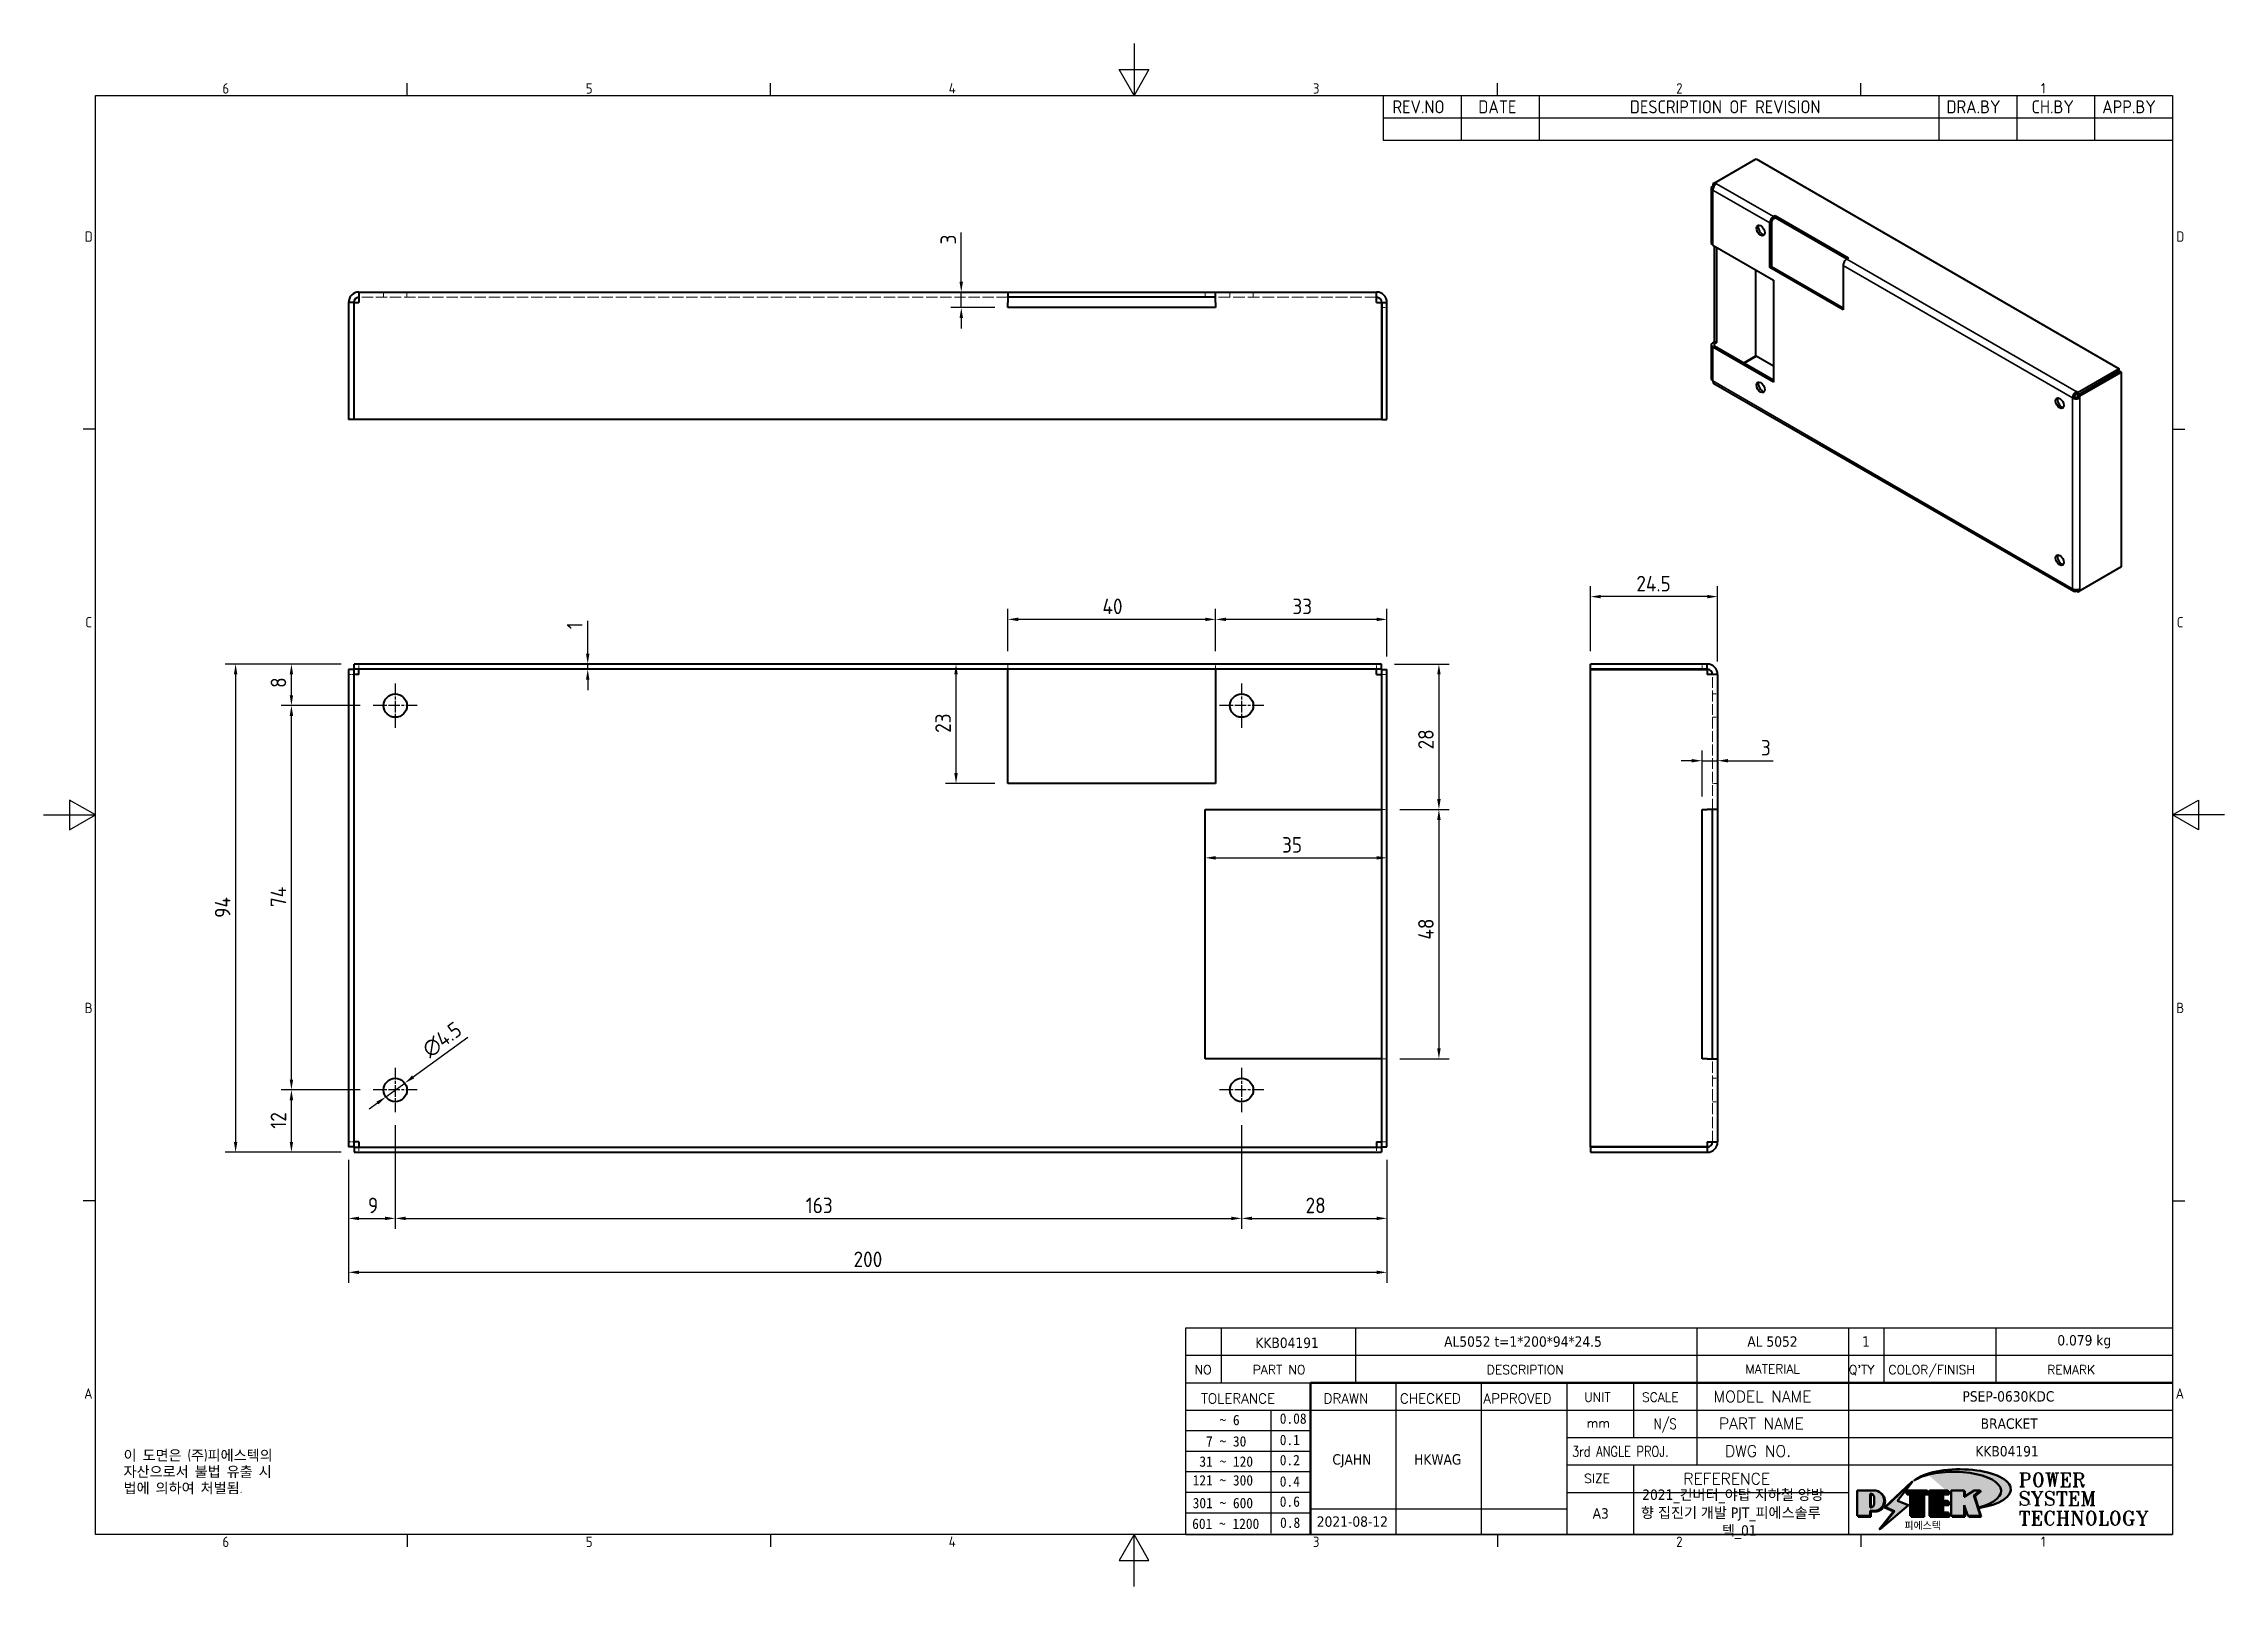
# Model space of a CAD drawing. Header units: millimetres. Extents: x 0 to 420, y 0 to 297.
import ezdxf
from ezdxf.enums import TextEntityAlignment as Align

# ---------------------------------------------------------------- set-up
doc = ezdxf.new("R2010")
doc.units = ezdxf.units.MM
doc.linetypes.add('CHAIN', pattern=[0.35429999999999995, 0.2362, -0.0295, 0.0591, -0.0295])
doc.linetypes.add('DASHED', pattern=[0.2067, 0.1654, -0.0413])
doc.layers.get('0').update_dxf_attribs({"color": 3, "lineweight": 25})
for name, color, linetype, lineweight in [('가려진 것(ISO)', 2, 'DASHED', 18), ('가시적인 것(ISO)', 3, 'Continuous', 40), ('가시적인 좁은 것(ISO)', 3, 'Continuous', 35), ('경계(ISO)', 7, 'Continuous', 25), ('기호(ISO)', 5, 'Continuous', 25), ('제목(ISO)', 5, 'Continuous', 50), ('중심 표식(ISO)', 1, 'Continuous', 25), ('치수(ISO)', 2, 'Continuous', 25), ('해치(ISO)', 7, 'Continuous', 18)]:
    doc.layers.add(name, color=color, linetype=linetype, lineweight=lineweight)
doc.styles.add('HAN_291', font='')
doc.styles.add('HAN_370', font='', dxfattribs={"width": 2})
doc.styles.add('ISO Proportiona M2B', font='isocp.shx')
doc.styles.add('RC_284', font='ROMANC.shx')
doc.styles.add('RC_287', font='ROMANC.shx')
doc.styles.add('RC_292', font='ROMANC.shx')
doc.styles.add('ROMANT_294', font='romant.shx')
doc.styles.add('문자 텍스트_PSTEK_POSCO', font='isocp.shx')
doc.styles.add('치수 텍스트_PSTEK_POSCO', font='isocp.shx')
doc.styles.add('텍스트 스타일198', font='tahoma.ttf')
doc.styles.add('텍스트 스타일333', font='ROMANC.shx', dxfattribs={"width": 0.800000011920929})
doc.styles.get('HAN_291').set_extended_font_data('GulimChe')
doc.styles.get('HAN_370').set_extended_font_data('GulimChe')
doc.dimstyles.new('치수_PSTEK_POSCO', dxfattribs={"dimtxt": 3, "dimasz": 2, "dimexe": 2, "dimexo": 2.5, "dimgap": 1, "dimtad": 1, "dimrnd": 1e-08, "dimdsep": 46, "dimtxsty": '치수 텍스트_PSTEK_POSCO', "dimcen": 0.09, "dimdle": 10, "dimclrd": 7, "dimclre": 7, "dimclrt": 2, "dimadec": 1, "dimazin": 2, "dimtfac": 1, "dimtmove": 0, "dimatfit": 3, "dimfxl": 0, "dimtolj": 1, "dimlwd": -1, "dimlwe": -1, "dimarcsym": 0})

msp = doc.modelspace()

# ---------------------------------------------------------------- texts
at = {"layer": '기호(ISO)', "color": 2, "char_height": 2.5, "attachment_point": 7, "style": 'ISO Proportiona M2B'}
for s, insert in [('REV.NO', (259.7871163682308, 283.5831900503393)), ('DATE', (276.3142317728366, 283.5831900503393)), ('DESCRIPTION OF REVISION', (305.5070204333629, 283.5831900503393)), ('DRA.BY', (366.4757339553204, 283.5831900503393)), ('CH.BY', (382.8642915086117, 283.5831900503393)), ('APP.BY', (396.4777339604404, 283.5831900503393))]:
    msp.add_mtext(s, dxfattribs=dict(at, insert=insert))
at = {"layer": '기호(ISO)', "color": 7, "insert": (15.39462540488438, 26.22827243992431), "char_height": 2.000000029802322, "width": 51.24013826054251, "attachment_point": 1, "line_spacing_factor": 0.9442214369773865, "style": '문자 텍스트_PSTEK_POSCO'}
msp.add_mtext('{이 도면은 (주)피에스텍의\\P자산으로서 불법 유출 시 \\P법에 의하여 처벌됨.}', dxfattribs=at)

# ---------------------------------------------------------------- blocks, each defined once
blk = doc.blocks.new('경계 Default Border')
at = {"layer": '경계(ISO)'}
for p, q in [((70, 287.0000076293945), (70, 289.4000053405762)), ((140, 287.0000076293945), (140, 289.4000053405762)), ((280, 287.0000076293945), (280, 289.4000053405762)), ((350, 287.0000076293945), (350, 289.4000053405762)), ((10, 222.7499961853027), (7.599999904632568, 222.7499961853027)), ((410, 222.7499961853027), (412.400016784668, 222.7499961853027)), ((10, 74.25000190734863), (7.599999904632568, 74.25000190734863)), ((410, 74.25000190734863), (412.400016784668, 74.25000190734863)), ((70, 10), (70, 7.599999904632568)), ((140, 10), (140, 7.599999904632568)), ((280, 10), (280, 7.599999904632568)), ((350, 10), (350, 7.599999904632568))]:
    blk.add_line(p, q, dxfattribs=at)
at = {"layer": '경계(ISO)', "flags": 128}
for points in [[(210, 297.0000076293945), (210, 287.0000076293945), (207.1132469177246, 292.0000076293945), (212.8867530822754, 292.0000076293945), (210, 287.0000076293945)], [(10, 10), (10, 287.0000076293945), (410, 287.0000076293945), (410, 10), (10, 10)], [(0, 148.5000038146973), (10, 148.5000038146973), (5, 151.3867473602295), (5, 145.6132507324219), (10, 148.5000038146973)], [(420, 148.5000038146973), (410, 148.5000038146973), (415, 151.3867473602295), (415, 145.6132507324219), (410, 148.5000038146973)], [(210, 0), (210, 10), (207.1132469177246, 5), (212.8867530822754, 5), (210, 10)]]:
    blk.add_lwpolyline(points, dxfattribs=at)
at = {"layer": '경계(ISO)', "color": 2, "char_height": 2.000000029802322, "attachment_point": 7, "style": '문자 텍스트_PSTEK_POSCO'}
for s, insert in [('6', (34.42969299337596, 287.3809296778403)), ('5', (104.429692993376, 287.3809296778403)), ('4', (174.3156467487881, 287.4)), ('3', (244.4456930345745, 287.3809296778403)), ('2', (314.418492964537, 287.3809296778403)), ('1', (384.6573774223157, 287.4)), ('D', (7.918846742126641, 258.8559296629392)), ('D', (410.718846771929, 258.8559296629392)), ('C', (8.029692978474793, 184.6059296629392)), ('C', (410.8296930082771, 184.6059296629392)), ('B', (7.918846742126641, 110.3559296629392)), ('B', (410.718846771929, 110.3559296629392)), ('A', (7.809600509898342, 36.12023240455892)), ('A', (410.6096005397006, 36.12023240455892)), ('6', (34.42969299337596, 7.580929648038)), ('5', (104.429692993376, 7.580929648038)), ('4', (174.3156467487881, 7.599999970197677)), ('3', (244.4456930345745, 7.580929648038)), ('2', (314.418492964537, 7.580929648038)), ('1', (384.6573774223157, 7.599999970197677))]:
    blk.add_mtext(s, dxfattribs=dict(at, insert=insert))
blk = doc.blocks.new('제목 블록 PSTEK')
for color, points in [(252, [(317.2195697678507, 17.0593801673321), (322.0326348870767, 21.62682475217465), (322.2781991042243, 21.94392121864296), (317.0471853425802, 16.97985676345368), (318.7512090904202, 16.1899260703855), (316.0018030350395, 12.71868385740789), (316.3356552234328, 13.00206718743325), (318.9235935156908, 16.2694494742633)]), (5, [(321.6183518841322, 17.4193704504104), (319.5281351041078, 18.24969419629727), (322.4505835294948, 22.02344462252142), (317.2195697678507, 17.0593801673321), (318.9235935156908, 16.2694494742633), (316.1741874603099, 12.79820726128571)]), (1, [(324.4839107253602, 19.60711530335299), (325.2419748254881, 19.60711530335299), (325.2419748254881, 20.25857663940324), (321.2266040451076, 20.25857663940324), (321.2266040451076, 19.60711530335299), (321.9846681452406, 19.60711530335299), (321.9846681452406, 15.3430047401139), (324.4839107253602, 15.3430047401139)]), (252, [(321.9846681452406, 19.60711530335299), (321.4042753185749, 19.60711530335299), (321.4042753185749, 19.45905590879572), (321.9846681452406, 19.45905590879572)]), (252, [(324.6615819988275, 19.45905590879572), (325.4196460989604, 19.45905590879572), (325.4196460989604, 20.11051724484596), (325.2419748254881, 20.11051724484596), (325.2419748254881, 19.60711530335299), (324.4839107253602, 19.60711530335299), (324.4839107253602, 15.3430047401139), (322.1623394187076, 15.3430047401139), (322.1623394187076, 15.19494534555726), (324.6615819988275, 15.19494534555726)]), (1, [(329.2277337269622, 20.25857663940324), (325.65654113025, 20.25857663940324), (325.65654113025, 15.3430047401139), (329.3580259941756, 15.3430047401139), (329.3580259941756, 15.9944660761648), (328.1137701654877, 15.9944660761648), (328.1137701654877, 17.56360607323003), (329.2277337269622, 17.56360607323003), (329.2277337269622, 18.25543873810179), (328.1137701654877, 18.25543873810179), (328.1137701654877, 19.60711530335299), (329.2277337269622, 19.60711530335299)]), (252, [(328.2914414389548, 19.45905590879572), (329.4054050004294, 19.45905590879572), (329.4054050004294, 20.11051724484596), (329.2277337269622, 20.11051724484596), (329.2277337269622, 19.60711530335299), (328.1137701654877, 19.60711530335299), (328.1137701654877, 18.25543873810179), (328.2914414389548, 18.25543873810179)]), (252, [(328.2914414389548, 17.41554667867274), (329.4054050004294, 17.41554667867274), (329.4054050004294, 18.10737934354514), (329.2277337269622, 18.10737934354514), (329.2277337269622, 17.56360607323003), (328.1137701654877, 17.56360607323003), (328.1137701654877, 15.9944660761648), (328.2914414389548, 15.9944660761648)]), (1, [(332.3312149849806, 20.25857663940324), (329.8592894925411, 20.25857663940324), (329.8592894925411, 15.3430047401139), (332.3312149849806, 15.3430047401139), (332.3312149849806, 17.4318630164523), (333.0701931098801, 15.3430047401139), (335.4855464857051, 15.3430047401139), (334.2514536401189, 19.30614745124769), (335.4379594596742, 20.25857663940324), (334.3071782107978, 20.25857663940324), (332.3312149849806, 18.99741471888304)]), (252, [(332.5088862584528, 16.92964231796647), (332.3312149849806, 17.43186301645164), (332.3312149849806, 15.3430047401139), (330.0369607660135, 15.3430047401139), (330.0369607660135, 15.19494534555726), (332.5088862584528, 15.19494534555726)]), (252, [(332.5088862584528, 20.1105172448466), (332.3312149849806, 20.1105172448466), (332.3312149849806, 18.99741471888368), (332.5088862584528, 19.11081371413894)]), (252, [(335.6156307331414, 20.11051724484596), (335.2535118015555, 20.11051724484596), (334.2514536401189, 19.30614745124769), (335.4855464857051, 15.3430047401139), (333.1954852176545, 15.3430047401139), (333.2478643833523, 15.19494534555726), (335.6632177591723, 15.19494534555726), (334.4291249135862, 19.15808805669106)]), (252, [(329.5356972676428, 15.8464066816075), (329.3580259941756, 15.8464066816075), (329.3580259941756, 15.3430047401139), (325.8342124037171, 15.3430047401139), (325.8342124037171, 15.19494534555726), (329.5356972676428, 15.19494534555726)])]:
    blk.add_hatch(color=color).paths.add_polyline_path(points)
h = blk.add_hatch(color=1)
edge = h.paths.add_edge_path(flags=0)
edge.add_line((314.2242174273352, 19.60711530335299), (314.2242174273352, 17.00126995915134))
edge.add_line((314.2242174273352, 17.00126995915134), (314.3485873187598, 17.00126995915134))
edge.add_arc((314.3485873187598, 17.6527312952023), 0.6514613360509371, 270, 360)
edge.add_line((315.0000486548106, 17.6527312952023), (315.0000486548106, 18.95565396730211))
edge.add_arc((314.3485873187598, 18.95565396730212), 0.6514613360508712, 0, 90)
edge.add_line((314.3485873187598, 19.60711530335299), (314.2242174273352, 19.60711530335299))
edge = h.paths.add_edge_path()
edge.add_arc((314.9847713324306, 18.28938669179658), 1.969189947606664, 269.9999999999959, 450)
edge.add_line((314.9847713324306, 20.25857663940318), (311.7664314776902, 20.25857663940324))
edge.add_line((311.7664314776902, 20.25857663940324), (311.7664314776902, 15.3430047401139))
edge.add_line((311.7664314776902, 15.3430047401139), (314.2242174273352, 15.3430047401139))
edge.add_line((314.2242174273352, 15.3430047401139), (314.2242174273352, 16.32019674418991))
edge.add_line((314.2242174273352, 16.32019674418991), (314.9847713324307, 16.32019674418991))
h = blk.add_hatch(color=252)
edge = h.paths.add_edge_path()
edge.add_arc((314.9847713324309, 18.28938669179657), 1.969189947606666, 270, 406.8278729790604)
edge.add_arc((315.1624426058984, 18.1413272972396), 1.969189947606962, -90, 53.560984836317004, ccw=False)
edge.add_line((315.1624426058984, 16.17213734963263), (314.4018887008024, 16.17213734963263))
edge.add_line((314.4018887008024, 16.17213734963263), (314.4018887008024, 15.19494534555726))
edge.add_line((314.4018887008024, 15.19494534555726), (311.9441027511573, 15.19494534555726))
edge.add_line((311.9441027511573, 15.19494534555726), (311.9441027511573, 15.3430047401139))
edge.add_line((311.9441027511573, 15.3430047401139), (314.2242174273352, 15.3430047401139))
edge.add_line((314.2242174273352, 15.3430047401139), (314.2242174273352, 16.32019674418991))
edge.add_line((314.2242174273352, 16.32019674418991), (314.9847713324309, 16.32019674418991))
h = blk.add_hatch(color=252)
edge = h.paths.add_edge_path()
edge.add_line((314.4018887008024, 19.45905590879572), (314.5262585922315, 19.45905590879572))
edge.add_arc((314.5262585922314, 18.80759457274939), 0.6514613360463194, 60.4189348879147, 90.00000000000318, ccw=False)
edge.add_arc((314.3485873187602, 18.95565396730057), 0.6514613360524251, 39.96992292766206, 90.00000000009999)
edge.add_line((314.3485873187591, 19.60711530335307), (314.2242174273352, 19.60711530335298))
edge.add_line((314.2242174273352, 19.60711530335299), (314.2242174273352, 17.00126995915134))
edge.add_line((314.2242174273352, 17.00126995915134), (314.3485873187591, 17.00126995915134))
edge.add_arc((314.3485873187568, 17.652731295233), 0.6514613360816299, 270.0000000002, 274.6930825552478)
edge.add_line((314.4018887008024, 17.0034541317032), (314.4018887008024, 19.45905590879572))
at = {"layer": '해치(ISO)', "true_color": 0x27d1fc}
h = blk.add_hatch(color=140, dxfattribs=at)
edge = h.paths.add_edge_path()
edge.add_ellipse((330.3660919371412, 20.15576403068321), major_axis=(9.100907360794343, 0), ratio=0.4069904968023172, start_angle=301.3098473703837, end_angle=507.7436900681698)
edge.add_ellipse((331.5340919371412, 20.4634168429492), major_axis=(-9.82350664112931, 0), ratio=0.3942600559756514, start_angle=111.51207141178469, end_angle=334.47025347086895, ccw=False)
edge.add_line((335.1363447531188, 16.8601935978785), (335.0955236905705, 16.99119398620872))
at = {"color": 180}
for p, q in [((182.475792979055, 11.79100474011392), (182.4757929790549, 51.56524660363496)), ((182.4757929790549, 51.56524660363496), (372.4757929537551, 51.56524660363496)), ((189.2651435055721, 51.56524660363496), (189.2651435055722, 41.00524660363494)), ((215.2152739891528, 41.00524660363494), (215.2152739891528, 51.56524660363496)), ((280.8758854511282, 51.56524660363496), (280.8758854511282, 41.00524660363494)), ((310.0881549537552, 51.56524660363496), (310.0881549537553, 41.00524660363494)), ((316.9044520275131, 51.56524660363496), (316.9044520275127, 41.00524660363494)), ((338.4566026226726, 51.56524660363496), (338.4566026226727, 41.00524660363494)), ((372.4757929537551, 51.56524660363496), (372.4757929537551, 11.79100474011389)), ((182.475792979055, 46.2852466036349), (372.4757929537551, 46.28524660363492)), ((182.475792979055, 41.00524660363493), (206.451475290024, 41.00524660363493)), ((222.9401812389276, 11.79100474011392), (222.9401812389276, 41.00524660363494)), ((239.4288871878316, 11.79100474011392), (239.4288871878316, 41.00524660363494)), ((255.9175931367356, 11.79100474011392), (255.9175931367356, 41.00524660363494)), ((268.6918866058747, 41.00524660363494), (268.6918866058747, 30.44524660363498)), ((280.8758854511282, 41.00524660363494), (280.8758854511282, 25.16524660363502)), ((310.088154953755, 41.00524660363494), (310.088154953755, 11.79100474011392)), ((182.475792979055, 35.72524660363497), (206.451475290024, 35.72524660363497)), ((198.8621818849491, 12.02524660363491), (198.8621818849491, 35.72524660363497)), ((206.451475290024, 35.72524660363497), (372.4757929537551, 35.72524660363497)), ((182.475792979055, 31.77524660363492), (206.451475290024, 31.77524660363492)), ((255.917593136736, 30.44524660363498), (372.4757929537552, 30.44524660363501)), ((182.475792979055, 27.82524660363487), (206.451475290024, 27.82524660363487)), ((182.475792979055, 23.87524660363505), (206.451475290024, 23.87524660363505)), ((255.9175931367359, 25.16524660363502), (372.4757929537552, 25.165246603635)), ((268.6918866058744, 25.16524660363502), (268.6918866058744, 11.79100474011392)), ((182.475792979055, 19.92524660363478), (206.451475290024, 19.92524660363478)), ((255.9175931367359, 19.88524660363481), (310.0881549537553, 19.88524660363481)), ((182.475792979055, 15.97524660363496), (206.451475290024, 15.97524660363496)), ((206.451475290024, 16.74100474011396), (255.9175931367359, 16.74100474011396)), ((182.475792979055, 11.79100474011392), (372.4757929537551, 11.79100474011389))]:
    blk.add_line(p, q, dxfattribs=at)
at = {"color": 7, "lineweight": 50}
for p, q in [((206.4514752900237, 11.79100474011392), (206.4514752900237, 41.00524660363494)), ((206.451475290024, 41.00524660363494), (372.4757929537551, 41.00524660363496))]:
    blk.add_line(p, q, dxfattribs=at)
at = {"color": 7}
for p, q in [((322.2781991042243, 21.94392121864296), (317.0471853425802, 16.97985676345368)), ((322.4505835294948, 22.02344462252142), (317.2195697678507, 17.0593801673321)), ((317.2195697678507, 17.0593801673321), (322.0326348870767, 21.62682475217465)), ((319.5281351041078, 18.24969419629727), (322.4505835294948, 22.02344462252142)), ((322.0326348870767, 21.62682475217465), (322.2781991042243, 21.94392121864296)), ((311.7664314776902, 20.25900474011391), (311.7664314776902, 15.34300474011391)), ((314.9847713324309, 20.25857663940324), (311.7664314776902, 20.25857663940324)), ((314.9847713324309, 20.25857663940324), (311.7664314776902, 20.25857663940324)), ((311.7664314776902, 20.25857663940324), (311.7664314776902, 15.3430047401139)), ((314.2242174273352, 17.00126995915134), (314.2242174273352, 19.60711530335299)), ((314.2242174273352, 19.60711530335299), (314.3485873187591, 19.60711530335299)), ((314.3485873187591, 19.60711530335299), (314.2242174273352, 19.60711530335299)), ((314.2242174273352, 19.60711530335299), (314.2242174273352, 17.00126995915134)), ((314.2242174273352, 17.00126995915134), (314.2242174273352, 19.60711530335299)), ((314.2242174273352, 19.60711530335299), (314.3485873187591, 19.60711530335299)), ((314.3485873187591, 17.00126995915134), (314.2242174273352, 17.00126995915134)), ((314.2242174273352, 17.00126995915134), (314.3485873187591, 17.00126995915134)), ((314.3485873187591, 17.00126995915134), (314.2242174273352, 17.00126995915134)), ((314.4018887008024, 19.45905590879572), (314.5262585922314, 19.45905590879572)), ((314.4018887008024, 17.0034541317032), (314.4018887008024, 19.45905590879572)), ((315.0000486548106, 18.95565396730275), (315.0000486548106, 17.65273129520161)), ((315.0000486548106, 18.95565396730275), (315.0000486548106, 17.65273129520161)), ((316.1741874603099, 12.79820726128571), (321.6183518841322, 17.4193704504104)), ((317.0471853425802, 16.97985676345368), (318.7512090904202, 16.1899260703855)), ((318.9235935156908, 16.2694494742633), (317.2195697678507, 17.0593801673321)), ((317.2195697678507, 17.0593801673321), (318.9235935156908, 16.2694494742633)), ((321.6183518841322, 17.4193704504104), (319.5281351041078, 18.24969419629727)), ((325.2419748254881, 20.25857663940324), (321.2266040451076, 20.25857663940324)), ((321.2266040451076, 20.25857663940324), (321.2266040451076, 19.60711530335299)), ((325.2419748254881, 20.25857663940324), (321.2266040451076, 20.25857663940324)), ((321.2266040451076, 20.25857663940324), (321.2266040451076, 19.60711530335299)), ((321.2266040451076, 19.60711530335299), (321.9846681452406, 19.60711530335299)), ((321.2266040451076, 19.60711530335299), (321.9846681452406, 19.60711530335299)), ((321.4042753185749, 19.60711530335299), (321.4042753185749, 19.45905590879572)), ((321.9846681452406, 19.60711530335299), (321.4042753185749, 19.60711530335299)), ((321.4042753185749, 19.45905590879572), (321.9846681452406, 19.45905590879572)), ((321.9846681452406, 19.60711530335299), (321.9846681452406, 15.3430047401139)), ((321.9846681452406, 19.45905590879572), (321.9846681452406, 19.60711530335299)), ((321.9846681452406, 19.60711530335299), (321.9846681452406, 15.3430047401139)), ((324.4839107253602, 19.60711530335299), (325.2419748254881, 19.60711530335299)), ((324.4839107253602, 15.3430047401139), (324.4839107253602, 19.60711530335299)), ((325.2419748254881, 19.60711530335299), (324.4839107253602, 19.60711530335299)), ((324.4839107253602, 19.60711530335299), (324.4839107253602, 15.3430047401139)), ((324.4839107253602, 19.60711530335299), (325.2419748254881, 19.60711530335299)), ((324.4839107253602, 15.3430047401139), (324.4839107253602, 19.60711530335299)), ((324.6615819988275, 19.45905590879572), (325.4196460989604, 19.45905590879572)), ((324.6615819988275, 15.19494534555726), (324.6615819988275, 19.45905590879572)), ((325.2419748254881, 19.60711530335299), (325.2419748254881, 20.25857663940324)), ((325.2419748254881, 19.60711530335299), (325.2419748254881, 20.25857663940324)), ((325.4196460989604, 20.11051724484596), (325.2419748254881, 20.11051724484596)), ((325.2419748254881, 20.11051724484596), (325.2419748254881, 19.60711530335299)), ((325.4196460989604, 19.45905590879572), (325.4196460989604, 20.11051724484596)), ((329.2277337269622, 20.25857663940324), (325.65654113025, 20.25857663940324)), ((325.65654113025, 20.25857663940324), (325.65654113025, 15.3430047401139)), ((325.65654113025, 20.25857663940324), (325.65654113025, 15.3430047401139)), ((329.2277337269622, 20.25857663940324), (325.65654113025, 20.25857663940324)), ((328.1137701654877, 18.25543873810179), (328.1137701654877, 19.60711530335299)), ((328.1137701654877, 19.60711530335299), (329.2277337269622, 19.60711530335299)), ((329.2277337269622, 19.60711530335299), (328.1137701654877, 19.60711530335299)), ((328.1137701654877, 19.60711530335299), (328.1137701654877, 18.25543873810179)), ((328.1137701654877, 18.25543873810179), (328.1137701654877, 19.60711530335299)), ((328.1137701654877, 19.60711530335299), (329.2277337269622, 19.60711530335299)), ((329.2277337269622, 18.25543873810179), (328.1137701654877, 18.25543873810179)), ((328.1137701654877, 18.25543873810179), (328.2914414389548, 18.25543873810179)), ((329.2277337269622, 18.25543873810179), (328.1137701654877, 18.25543873810179)), ((328.1137701654877, 17.56360607323003), (329.2277337269622, 17.56360607323003)), ((328.1137701654877, 15.9944660761648), (328.1137701654877, 17.56360607323003)), ((329.2277337269622, 17.56360607323003), (328.1137701654877, 17.56360607323003)), ((328.1137701654877, 17.56360607323003), (328.1137701654877, 15.9944660761648)), ((328.1137701654877, 17.56360607323003), (329.2277337269622, 17.56360607323003)), ((328.1137701654877, 15.9944660761648), (328.1137701654877, 17.56360607323003)), ((328.2914414389548, 18.25543873810179), (328.2914414389548, 19.45905590879572)), ((328.2914414389548, 19.45905590879572), (329.4054050004294, 19.45905590879572)), ((328.2914414389548, 15.9944660761648), (328.2914414389548, 17.41554667867274)), ((328.2914414389548, 17.41554667867274), (329.4054050004294, 17.41554667867274)), ((329.2277337269622, 19.60711530335299), (329.2277337269622, 20.25857663940324)), ((329.2277337269622, 19.60711530335299), (329.2277337269622, 20.25857663940324)), ((329.4054050004294, 20.11051724484596), (329.2277337269622, 20.11051724484596)), ((329.2277337269622, 20.11051724484596), (329.2277337269622, 19.60711530335299)), ((329.2277337269622, 17.56360607323003), (329.2277337269622, 18.25543873810179)), ((329.2277337269622, 17.56360607323003), (329.2277337269622, 18.25543873810179)), ((329.4054050004294, 18.10737934354514), (329.2277337269622, 18.10737934354514)), ((329.2277337269622, 18.10737934354514), (329.2277337269622, 17.56360607323003)), ((329.4054050004294, 19.45905590879572), (329.4054050004294, 20.11051724484596)), ((329.4054050004294, 17.41554667867274), (329.4054050004294, 18.10737934354514)), ((332.3312149849806, 20.25857663940324), (329.8592894925411, 20.25857663940324)), ((329.8592894925411, 20.25857663940324), (329.8592894925411, 15.3430047401139)), ((329.8592894925411, 20.25857663940324), (329.8592894925411, 15.3430047401139)), ((332.3312149849806, 20.25857663940324), (329.8592894925411, 20.25857663940324)), ((334.3071782107978, 20.25857663940324), (332.3312149849806, 18.99741471888304)), ((332.3312149849806, 18.99741471888304), (332.3312149849806, 20.25857663940324)), ((334.3071782107978, 20.25857663940324), (332.3312149849806, 18.99741471888304)), ((332.3312149849806, 18.99741471888304), (332.3312149849806, 20.25857663940324)), ((332.5088862584528, 20.1105172448466), (332.3312149849806, 20.1105172448466)), ((332.3312149849806, 20.1105172448466), (332.3312149849806, 18.99741471888368)), ((332.3312149849806, 18.99741471888368), (332.5088862584528, 19.11081371413894)), ((332.3312149849806, 17.4318630164523), (333.0701931098801, 15.3430047401139)), ((332.3312149849806, 15.3430047401139), (332.3312149849806, 17.4318630164523)), ((332.5088862584528, 16.92964231796647), (332.3312149849806, 17.43186301645164)), ((332.3312149849806, 17.43186301645164), (332.3312149849806, 15.3430047401139)), ((332.3312149849806, 17.4318630164523), (333.0701931098801, 15.3430047401139)), ((332.3312149849806, 15.3430047401139), (332.3312149849806, 17.4318630164523)), ((332.5088862584528, 19.11081371413894), (332.5088862584528, 20.1105172448466)), ((332.5088862584528, 15.19494534555726), (332.5088862584528, 16.92964231796647)), ((334.2514536401189, 19.30614745124769), (335.4379594596742, 20.25857663940324)), ((334.2514536401189, 19.30614745124769), (335.4379594596742, 20.25857663940324)), ((335.2535118015555, 20.11051724484596), (334.2514536401189, 19.30614745124769)), ((335.4855464857051, 15.3430047401139), (334.2514536401189, 19.30614745124769)), ((334.2514536401189, 19.30614745124769), (335.4855464857051, 15.3430047401139)), ((335.4855464857051, 15.3430047401139), (334.2514536401189, 19.30614745124769)), ((335.4379594596742, 20.25857663940324), (334.3071782107978, 20.25857663940324)), ((335.4379594596742, 20.25857663940324), (334.3071782107978, 20.25857663940324)), ((334.4291249135862, 19.15808805669104), (335.6156307331414, 20.11051724484596)), ((335.6632177591723, 15.19494534555726), (334.4291249135862, 19.15808805669104)), ((335.6156307331414, 20.11051724484596), (335.2535118015555, 20.11051724484596)), ((345.0447381189468, 17.50375595811051), (344.9867755289346, 17.689895936919)), ((311.7664314776902, 15.3430047401139), (314.2242174273352, 15.3430047401139)), ((311.7664314776902, 15.3430047401139), (314.2242174273352, 15.3430047401139)), ((314.2242174273352, 15.3430047401139), (311.9441027511573, 15.3430047401139)), ((311.9441027511573, 15.3430047401139), (311.9441027511573, 15.19494534555726)), ((311.9441027511573, 15.19494534555726), (314.4018887008024, 15.19494534555726)), ((314.2242174273352, 16.32019674418991), (314.9847713324309, 16.32019674418991)), ((314.2242174273352, 15.3430047401139), (314.2242174273352, 16.32019674418991)), ((314.9847713324309, 16.32019674418991), (314.2242174273352, 16.32019674418991)), ((314.2242174273352, 16.32019674418991), (314.2242174273352, 15.3430047401139)), ((314.2242174273352, 16.32019674418991), (314.9847713324309, 16.32019674418991)), ((314.2242174273352, 15.3430047401139), (314.2242174273352, 16.32019674418991)), ((314.4018887008024, 16.17213734963263), (315.162442605898, 16.17213734963263)), ((314.4018887008024, 15.19494534555726), (314.4018887008024, 16.17213734963263)), ((318.7512090904202, 16.1899260703855), (316.0018030350395, 12.71868385740789)), ((316.0018030350395, 12.71868385740789), (316.3356552234328, 13.00206718743325)), ((318.9235935156908, 16.2694494742633), (316.1741874603099, 12.79820726128571)), ((316.3356552234328, 13.00206718743325), (318.9235935156908, 16.2694494742633)), ((321.9846681452406, 15.3430047401139), (324.4839107253602, 15.3430047401139)), ((321.9846681452406, 15.3430047401139), (324.4839107253602, 15.3430047401139)), ((324.4839107253602, 15.3430047401139), (322.1623394187076, 15.3430047401139)), ((322.1623394187076, 15.3430047401139), (322.1623394187076, 15.19494534555726)), ((322.1623394187076, 15.19494534555726), (324.6615819988275, 15.19494534555726)), ((325.65654113025, 15.3430047401139), (329.3580259941756, 15.3430047401139)), ((325.65654113025, 15.3430047401139), (329.3580259941756, 15.3430047401139)), ((329.3580259941756, 15.3430047401139), (325.8342124037171, 15.3430047401139)), ((325.8342124037171, 15.3430047401139), (325.8342124037171, 15.19494534555726)), ((325.8342124037171, 15.19494534555726), (329.5356972676428, 15.19494534555726)), ((329.3580259941756, 15.9944660761648), (328.1137701654877, 15.9944660761648)), ((328.1137701654877, 15.9944660761648), (328.2914414389548, 15.9944660761648)), ((329.3580259941756, 15.9944660761648), (328.1137701654877, 15.9944660761648)), ((329.3580259941756, 15.3430047401139), (329.3580259941756, 15.9944660761648)), ((329.3580259941756, 15.3430047401139), (329.3580259941756, 15.9944660761648)), ((329.5356972676428, 15.8464066816075), (329.3580259941756, 15.8464066816075)), ((329.3580259941756, 15.8464066816075), (329.3580259941756, 15.3430047401139)), ((329.5356972676428, 15.19494534555726), (329.5356972676428, 15.8464066816075)), ((329.8592894925411, 15.3430047401139), (332.3312149849806, 15.3430047401139)), ((329.8592894925411, 15.3430047401139), (332.3312149849806, 15.3430047401139)), ((332.3312149849806, 15.3430047401139), (330.0369607660135, 15.3430047401139)), ((330.0369607660135, 15.3430047401139), (330.0369607660135, 15.19494534555726)), ((330.0369607660135, 15.19494534555726), (332.5088862584528, 15.19494534555726)), ((333.0701931098801, 15.3430047401139), (335.4855464857051, 15.3430047401139)), ((333.0701931098801, 15.3430047401139), (335.4855464857051, 15.3430047401139)), ((335.4855464857051, 15.3430047401139), (333.1954852176545, 15.3430047401139)), ((333.1954852176545, 15.3430047401139), (333.2478643833523, 15.19494534555726)), ((333.2478643833523, 15.19494534555726), (335.6632177591723, 15.19494534555726))]:
    blk.add_line(p, q, dxfattribs=at)
at = {"color": 5}
for p, q in [((322.4505835294948, 22.02344462252142), (317.2195697678507, 17.0593801673321)), ((319.5281351041078, 18.24969419629727), (322.4505835294948, 22.02344462252142)), ((316.1741874603099, 12.79820726128571), (321.6183518841322, 17.4193704504104)), ((317.2195697678507, 17.0593801673321), (318.9235935156908, 16.2694494742633)), ((321.6183518841322, 17.4193704504104), (319.5281351041078, 18.24969419629727)), ((318.9235935156908, 16.2694494742633), (316.1741874603099, 12.79820726128571))]:
    blk.add_line(p, q, dxfattribs=at)
at = {"color": 1}
for p, q in [((314.9847713324309, 20.25857663940324), (311.7664314776902, 20.25857663940324)), ((311.7664314776902, 20.25857663940324), (311.7664314776902, 15.3430047401139)), ((314.2242174273352, 17.00126995915134), (314.2242174273352, 19.60711530335299)), ((314.2242174273352, 19.60711530335299), (314.3485873187591, 19.60711530335299)), ((314.3485873187591, 17.00126995915134), (314.2242174273352, 17.00126995915134)), ((315.0000486548106, 18.95565396730275), (315.0000486548106, 17.65273129520161)), ((325.2419748254881, 20.25857663940324), (321.2266040451076, 20.25857663940324)), ((321.2266040451076, 20.25857663940324), (321.2266040451076, 19.60711530335299)), ((321.2266040451076, 19.60711530335299), (321.9846681452406, 19.60711530335299)), ((321.9846681452406, 19.60711530335299), (321.9846681452406, 15.3430047401139)), ((324.4839107253602, 19.60711530335299), (325.2419748254881, 19.60711530335299)), ((324.4839107253602, 15.3430047401139), (324.4839107253602, 19.60711530335299)), ((325.2419748254881, 19.60711530335299), (325.2419748254881, 20.25857663940324)), ((329.2277337269622, 20.25857663940324), (325.65654113025, 20.25857663940324)), ((325.65654113025, 20.25857663940324), (325.65654113025, 15.3430047401139)), ((328.1137701654877, 18.25543873810179), (328.1137701654877, 19.60711530335299)), ((328.1137701654877, 19.60711530335299), (329.2277337269622, 19.60711530335299)), ((329.2277337269622, 18.25543873810179), (328.1137701654877, 18.25543873810179)), ((328.1137701654877, 17.56360607323003), (329.2277337269622, 17.56360607323003)), ((328.1137701654877, 15.9944660761648), (328.1137701654877, 17.56360607323003)), ((329.2277337269622, 19.60711530335299), (329.2277337269622, 20.25857663940324)), ((329.2277337269622, 17.56360607323003), (329.2277337269622, 18.25543873810179)), ((332.3312149849806, 20.25857663940324), (329.8592894925411, 20.25857663940324)), ((329.8592894925411, 20.25857663940324), (329.8592894925411, 15.3430047401139)), ((334.3071782107978, 20.25857663940324), (332.3312149849806, 18.99741471888304)), ((332.3312149849806, 18.99741471888304), (332.3312149849806, 20.25857663940324)), ((332.3312149849806, 17.4318630164523), (333.0701931098801, 15.3430047401139)), ((332.3312149849806, 15.3430047401139), (332.3312149849806, 17.4318630164523)), ((334.2514536401189, 19.30614745124769), (335.4379594596742, 20.25857663940324)), ((335.4855464857051, 15.3430047401139), (334.2514536401189, 19.30614745124769)), ((335.4379594596742, 20.25857663940324), (334.3071782107978, 20.25857663940324)), ((311.7664314776902, 15.3430047401139), (314.2242174273352, 15.3430047401139)), ((314.2242174273352, 16.32019674418991), (314.9847713324309, 16.32019674418991)), ((314.2242174273352, 15.3430047401139), (314.2242174273352, 16.32019674418991)), ((321.9846681452406, 15.3430047401139), (324.4839107253602, 15.3430047401139)), ((325.65654113025, 15.3430047401139), (329.3580259941756, 15.3430047401139)), ((329.3580259941756, 15.9944660761648), (328.1137701654877, 15.9944660761648)), ((329.3580259941756, 15.3430047401139), (329.3580259941756, 15.9944660761648)), ((329.8592894925411, 15.3430047401139), (332.3312149849806, 15.3430047401139)), ((333.0701931098801, 15.3430047401139), (335.4855464857051, 15.3430047401139))]:
    blk.add_line(p, q, dxfattribs=at)
at = {"color": 7}
for centre, radius, start, end in [((314.3485873187598, 18.95565396730211), 0.6514613360508712, 0, 90), ((314.3485873187602, 18.95565396730057), 0.6514613360524251, 39.96992292766117, 90), ((314.3485873187598, 18.95565396730212), 0.6514613360508712, 0, 90), ((314.3485873187597, 17.65273129520228), 0.6514613360509381, 270, 0), ((314.3485873187598, 17.6527312952023), 0.6514613360509381, 270, 0), ((314.3485873187568, 17.652731295233), 0.6514613360816299, 270, 274.6930825552478), ((314.5262585922314, 18.80759457274939), 0.6514613360463193, 60.41893488791137, 90), ((314.9847713324309, 18.28938669179658), 1.969189947606665, 270, 90), ((314.9847713324309, 18.28938669179658), 1.969189947606665, 270, 90), ((314.9847713324307, 18.2893866917965), 1.969189947606594, 270, 46.82787297909833), ((315.1624426058984, 18.1413272972396), 1.969189947606961, 270, 53.56098483636067)]:
    blk.add_arc(centre, radius, start, end, dxfattribs=at)
at = {"color": 1}
for centre, radius, start, end in [((314.3485873187598, 18.95565396730211), 0.6514613360508712, 0, 90), ((314.3485873187598, 17.6527312952023), 0.6514613360509381, 270, 0), ((314.9847713324309, 18.28938669179657), 1.969189947606665, 270, 90)]:
    blk.add_arc(centre, radius, start, end, dxfattribs=at)
at = {"layer": '제목(ISO)', "lineweight": 18}
blk.add_line((182.475792979055, 35.72500474011393), (182.475792979055, 11.79100474011392), dxfattribs=at)
at = {"layer": '제목(ISO)'}
for p, q in [((322.2781991042243, 21.94392121864296), (317.0471853425802, 16.97985676345368)), ((322.4505835294948, 22.02344462252142), (317.2195697678507, 17.0593801673321)), ((317.2195697678507, 17.0593801673321), (322.0326348870767, 21.62682475217465)), ((319.5281351041078, 18.24969419629727), (322.4505835294948, 22.02344462252142)), ((322.0326348870767, 21.62682475217465), (322.2781991042243, 21.94392121864296)), ((314.9847713324306, 20.25857663940324), (311.7664314776902, 20.25857663940324)), ((311.7664314776902, 20.25857663940324), (311.7664314776902, 15.3430047401139)), ((314.2242174273352, 17.00126995915134), (314.2242174273352, 19.60711530335299)), ((314.2242174273352, 19.60711530335299), (314.3485873187598, 19.60711530335299)), ((314.3485873187591, 19.60711530335299), (314.2242174273352, 19.60711530335299)), ((314.2242174273352, 19.60711530335299), (314.2242174273352, 17.00126995915134)), ((314.3485873187598, 17.00126995915134), (314.2242174273352, 17.00126995915134)), ((314.2242174273352, 17.00126995915134), (314.3485873187591, 17.00126995915134)), ((314.4018887008024, 19.45905590879572), (314.5262585922314, 19.45905590879572)), ((314.4018887008024, 17.0034541317032), (314.4018887008024, 19.45905590879572)), ((315.0000486548106, 18.95565396730211), (315.0000486548106, 17.6527312952023)), ((316.1741874603099, 12.79820726128571), (321.6183518841322, 17.4193704504104)), ((317.0471853425802, 16.97985676345368), (318.7512090904202, 16.1899260703855)), ((317.2195697678507, 17.0593801673321), (318.9235935156908, 16.2694494742633)), ((318.9235935156908, 16.2694494742633), (317.2195697678507, 17.0593801673321)), ((321.6183518841322, 17.4193704504104), (319.5281351041078, 18.24969419629727)), ((325.2419748254881, 20.25857663940324), (321.2266040451076, 20.25857663940324)), ((321.2266040451076, 20.25857663940324), (321.2266040451076, 19.60711530335299)), ((321.2266040451076, 19.60711530335299), (321.9846681452406, 19.60711530335299)), ((321.9846681452406, 19.60711530335299), (321.4042753185749, 19.60711530335299)), ((321.4042753185749, 19.60711530335299), (321.4042753185749, 19.45905590879572)), ((321.4042753185749, 19.45905590879572), (321.9846681452406, 19.45905590879572)), ((321.9846681452406, 19.60711530335299), (321.9846681452406, 15.3430047401139)), ((321.9846681452406, 19.45905590879572), (321.9846681452406, 19.60711530335299)), ((324.4839107253602, 19.60711530335299), (325.2419748254881, 19.60711530335299)), ((324.4839107253602, 15.3430047401139), (324.4839107253602, 19.60711530335299)), ((325.2419748254881, 19.60711530335299), (324.4839107253602, 19.60711530335299)), ((324.4839107253602, 19.60711530335299), (324.4839107253602, 15.3430047401139)), ((324.6615819988275, 19.45905590879572), (325.4196460989604, 19.45905590879572)), ((324.6615819988275, 15.19494534555726), (324.6615819988275, 19.45905590879572)), ((325.2419748254881, 19.60711530335299), (325.2419748254881, 20.25857663940324)), ((325.4196460989604, 20.11051724484596), (325.2419748254881, 20.11051724484596)), ((325.2419748254881, 20.11051724484596), (325.2419748254881, 19.60711530335299)), ((325.4196460989604, 19.45905590879572), (325.4196460989604, 20.11051724484596)), ((329.2277337269622, 20.25857663940324), (325.65654113025, 20.25857663940324)), ((325.65654113025, 20.25857663940324), (325.65654113025, 15.3430047401139)), ((328.1137701654877, 18.25543873810179), (328.1137701654877, 19.60711530335299)), ((328.1137701654877, 19.60711530335299), (329.2277337269622, 19.60711530335299)), ((329.2277337269622, 19.60711530335299), (328.1137701654877, 19.60711530335299)), ((328.1137701654877, 19.60711530335299), (328.1137701654877, 18.25543873810179)), ((329.2277337269622, 18.25543873810179), (328.1137701654877, 18.25543873810179)), ((328.1137701654877, 18.25543873810179), (328.2914414389548, 18.25543873810179)), ((328.1137701654877, 15.9944660761648), (328.1137701654877, 17.56360607323003)), ((328.1137701654877, 17.56360607323003), (329.2277337269622, 17.56360607323003)), ((329.2277337269622, 17.56360607323003), (328.1137701654877, 17.56360607323003)), ((328.1137701654877, 17.56360607323003), (328.1137701654877, 15.9944660761648)), ((328.2914414389548, 19.45905590879572), (329.4054050004294, 19.45905590879572)), ((328.2914414389548, 18.25543873810179), (328.2914414389548, 19.45905590879572)), ((328.2914414389548, 17.41554667867274), (329.4054050004294, 17.41554667867274)), ((328.2914414389548, 15.9944660761648), (328.2914414389548, 17.41554667867274)), ((329.2277337269622, 19.60711530335299), (329.2277337269622, 20.25857663940324)), ((329.4054050004294, 20.11051724484596), (329.2277337269622, 20.11051724484596)), ((329.2277337269622, 20.11051724484596), (329.2277337269622, 19.60711530335299)), ((329.2277337269622, 17.56360607323003), (329.2277337269622, 18.25543873810179)), ((329.4054050004294, 18.10737934354514), (329.2277337269622, 18.10737934354514)), ((329.2277337269622, 18.10737934354514), (329.2277337269622, 17.56360607323003)), ((329.4054050004294, 19.45905590879572), (329.4054050004294, 20.11051724484596)), ((329.4054050004294, 17.41554667867274), (329.4054050004294, 18.10737934354514)), ((332.3312149849806, 20.25857663940324), (329.8592894925411, 20.25857663940324)), ((329.8592894925411, 20.25857663940324), (329.8592894925411, 15.3430047401139)), ((334.3071782107978, 20.25857663940324), (332.3312149849806, 18.99741471888304)), ((332.3312149849806, 18.99741471888304), (332.3312149849806, 20.25857663940324)), ((332.5088862584528, 20.1105172448466), (332.3312149849806, 20.1105172448466)), ((332.3312149849806, 20.1105172448466), (332.3312149849806, 18.99741471888368)), ((332.3312149849806, 18.99741471888368), (332.5088862584528, 19.11081371413894)), ((332.3312149849806, 15.3430047401139), (332.3312149849806, 17.4318630164523)), ((332.3312149849806, 17.4318630164523), (333.0701931098801, 15.3430047401139)), ((332.5088862584528, 16.92964231796647), (332.3312149849806, 17.43186301645164)), ((332.3312149849806, 17.43186301645164), (332.3312149849806, 15.3430047401139)), ((332.5088862584528, 19.11081371413894), (332.5088862584528, 20.1105172448466)), ((332.5088862584528, 15.19494534555726), (332.5088862584528, 16.92964231796647)), ((334.2514536401189, 19.30614745124769), (335.4379594596742, 20.25857663940324)), ((335.2535118015555, 20.11051724484596), (334.2514536401189, 19.30614745124769)), ((335.4855464857051, 15.3430047401139), (334.2514536401189, 19.30614745124769)), ((334.2514536401189, 19.30614745124769), (335.4855464857051, 15.3430047401139)), ((335.4379594596742, 20.25857663940324), (334.3071782107978, 20.25857663940324)), ((334.4291249135862, 19.15808805669106), (335.6156307331414, 20.11051724484596)), ((335.6632177591723, 15.19494534555726), (334.4291249135862, 19.15808805669106)), ((335.6156307331414, 20.11051724484596), (335.2535118015555, 20.11051724484596)), ((311.7664314776902, 15.3430047401139), (314.2242174273352, 15.3430047401139)), ((314.2242174273352, 15.3430047401139), (311.9441027511573, 15.3430047401139)), ((311.9441027511573, 15.3430047401139), (311.9441027511573, 15.19494534555726)), ((311.9441027511573, 15.19494534555726), (314.4018887008024, 15.19494534555726)), ((314.2242174273352, 15.3430047401139), (314.2242174273352, 16.32019674418991)), ((314.2242174273352, 16.32019674418991), (314.9847713324307, 16.32019674418991)), ((314.9847713324309, 16.32019674418991), (314.2242174273352, 16.32019674418991)), ((314.2242174273352, 16.32019674418991), (314.2242174273352, 15.3430047401139)), ((314.4018887008024, 15.19494534555726), (314.4018887008024, 16.17213734963263)), ((314.4018887008024, 16.17213734963263), (315.1624426058984, 16.17213734963263)), ((318.7512090904202, 16.1899260703855), (316.0018030350395, 12.71868385740789)), ((316.0018030350395, 12.71868385740789), (316.3356552234328, 13.00206718743325)), ((318.9235935156908, 16.2694494742633), (316.1741874603099, 12.79820726128571)), ((316.3356552234328, 13.00206718743325), (318.9235935156908, 16.2694494742633)), ((321.9846681452406, 15.3430047401139), (324.4839107253602, 15.3430047401139)), ((324.4839107253602, 15.3430047401139), (322.1623394187076, 15.3430047401139)), ((322.1623394187076, 15.3430047401139), (322.1623394187076, 15.19494534555726)), ((322.1623394187076, 15.19494534555726), (324.6615819988275, 15.19494534555726)), ((325.65654113025, 15.3430047401139), (329.3580259941756, 15.3430047401139)), ((329.3580259941756, 15.3430047401139), (325.8342124037171, 15.3430047401139)), ((325.8342124037171, 15.3430047401139), (325.8342124037171, 15.19494534555726)), ((325.8342124037171, 15.19494534555726), (329.5356972676428, 15.19494534555726)), ((329.3580259941756, 15.9944660761648), (328.1137701654877, 15.9944660761648)), ((328.1137701654877, 15.9944660761648), (328.2914414389548, 15.9944660761648)), ((329.3580259941756, 15.3430047401139), (329.3580259941756, 15.9944660761648)), ((329.5356972676428, 15.8464066816075), (329.3580259941756, 15.8464066816075)), ((329.3580259941756, 15.8464066816075), (329.3580259941756, 15.3430047401139)), ((329.5356972676428, 15.19494534555726), (329.5356972676428, 15.8464066816075)), ((329.8592894925411, 15.3430047401139), (332.3312149849806, 15.3430047401139)), ((332.3312149849806, 15.3430047401139), (330.0369607660135, 15.3430047401139)), ((330.0369607660135, 15.3430047401139), (330.0369607660135, 15.19494534555726)), ((330.0369607660135, 15.19494534555726), (332.5088862584528, 15.19494534555726)), ((333.0701931098801, 15.3430047401139), (335.4855464857051, 15.3430047401139)), ((335.4855464857051, 15.3430047401139), (333.1954852176545, 15.3430047401139)), ((333.1954852176545, 15.3430047401139), (333.2478643833523, 15.19494534555726)), ((333.2478643833523, 15.19494534555726), (335.6632177591723, 15.19494534555726))]:
    blk.add_line(p, q, dxfattribs=at)
at = {"layer": '제목(ISO)', "color": 4}
blk.add_line((335.1363447531188, 16.8601935978785), (335.0955236905705, 16.99119398620872), dxfattribs=at)
at = {"layer": '제목(ISO)'}
for centre, radius, start, end in [((314.3485873187598, 18.95565396730212), 0.6514613360508712, 0, 90), ((314.3485873187602, 18.95565396730057), 0.6514613360524251, 39.96992292766117, 90), ((314.3485873187598, 17.6527312952023), 0.6514613360509371, 270, 0), ((314.3485873187568, 17.652731295233), 0.6514613360816299, 270, 274.6930825552478), ((314.5262585922314, 18.80759457274939), 0.6514613360463193, 60.41893488791137, 90), ((314.9847713324306, 18.28938669179658), 1.969189947606664, 46.82787297909431, 90), ((314.9847713324307, 18.2893866917965), 1.969189947606594, 270, 46.82787297909833), ((314.9847713324309, 18.28938669179657), 1.969189947606666, 270, 46.8278729790603), ((315.1624426058984, 18.1413272972396), 1.969189947606962, 270, 53.56098483631701)]:
    blk.add_arc(centre, radius, start, end, dxfattribs=at)
at = {"layer": '제목(ISO)', "color": 4}
for centre, major_axis, ratio, start_param, end_param in [((331.5340919371412, 20.4634168429492), (9.82350664112931, 0), 0.3942600559756514, 5.087845455444478, 8.97919982663645), ((330.3660919371412, 20.15576403068321), (9.100907360794343, 0), 0.4069904968023172, 5.258848905294775, 8.861799147915196)]:
    blk.add_ellipse(centre, major_axis=major_axis, ratio=ratio, start_param=start_param, end_param=end_param, dxfattribs=at)
at = {"color": 2}
for s, height, style, p in [('NO', 1.742399930953979, 'RC_284', (184.135398793432, 42.62317362549192)), ('PART NO', 1.742399930953979, 'RC_284', (195.3359407378685, 42.62317362549192)), ('DESCRIPTION', 1.742399930953979, 'RC_284', (240.4025565652523, 42.62317362549192)), ("Q'TY", 1.742399930953979, 'RC_284', (310.1440786515383, 42.62317362549192)), ('COLOR/FINISH', 1.742399930953979, 'RC_284', (317.7725341324144, 42.62317362549192)), ('REMARK', 1.742399930953979, 'RC_284', (348.346649953877, 42.62317362549192)), (' TOLERANCE', 1.899999976158142, 'RC_287', (184.0872874387979, 37.00893196870329)), ('DRAWN', 1.899999976158142, 'RC_287', (208.9766620976279, 37.00893196870329)), ('CHECKED', 1.899999976158142, 'RC_287', (223.6856844514997, 37.00893196870329)), ('APPROVED', 1.899999976158142, 'RC_287', (239.7795453577791, 37.00893196870329)), ('UNIT', 1.742399930953979, 'RC_284', (259.1652673287452, 37.34317362549218)), ('SCALE', 1.742399930953979, 'RC_284', (270.2934779252897, 37.34317362549218)), ('MODEL NAME', 2.178000062704086, 'RC_292', (284.096330289083, 37.25462520371384)), ('    ~ 6', 2.000000029802322, 'HAN_291', (183.7721304966814, 32.8176515608431)), ('0.08', 2.000000029802322, 'HAN_291', (200.5467345600617, 33.09873600004101)), ('PART NAME', 2.178000062704086, 'RC_292', (285.1416959765849, 32.03045329421792)), ('  7 ~ 30', 2.000000029802322, 'HAN_291', (183.7721304966814, 28.70538114822415)), ('0.1', 2.000000029802322, 'HAN_291', (200.5467345600617, 28.98646558742206)), ('mm', 1.742399930953979, 'RC_284', (259.6505418159997, 32.3543089683787)), (' 31 ~ 120', 2.000000029802322, 'HAN_291', (183.7721304966814, 24.82628181916237)), ('0.2', 2.000000029802322, 'HAN_291', (200.5467345600617, 25.10736625836028)), (' DWG NO.', 2.178000062704086, 'RC_292', (284.8124284083233, 26.75045329421772)), ('121 ~ 300', 2.000000029802322, 'HAN_291', (183.7721304966814, 21.21401206133254)), ('0.4', 2.000000029802322, 'HAN_291', (200.5467345600617, 20.99509650053045)), ('SIZE', 1.742399930953979, 'RC_284', (259.1652673287452, 21.69497768947366)), ('REFERENCE', 2.178000062704086, 'RC_292', (278.2741065029841, 21.43214925458022)), ('301 ~ 600', 2.000000029802322, 'HAN_291', (183.7721304966814, 16.83491273227077)), ('0.6', 2.000000029802322, 'HAN_291', (200.5467345600617, 17.11599717146868)), ('601 ~ 1200', 2.000000029802322, 'HAN_291', (183.6802025156883, 12.84759660881125)), ('0.8', 2.000000029802322, 'HAN_291', (200.6097246063884, 13.05732192299702))]:
    blk.add_text(s, height=height, dxfattribs=dict(at, style=style)).set_placement(p)
at = {"color": 2, "style": 'RC_284'}
blk.add_text('MATERIAL', height=1.742399930953979, dxfattribs=at).set_placement((295.4820202024417, 43.64524660363492), align=Align.MIDDLE_CENTER)
at = {"color": 7, "style": '텍스트 스타일333', "width": 0.7999999523162842}
blk.add_text('N/S', height=2.000000029802322, dxfattribs=at).set_placement((274.7838860285014, 33.08524660363496), align=Align.MIDDLE_CENTER)
at = {"color": 2, "style": '텍스트 스타일333', "width": 0.7999999523162842}
blk.add_text('3rd ANGLE PROJ.', height=2.000000029802322, dxfattribs=at).set_placement((256.8430306642954, 26.76148381654429))
at = {"color": 7, "style": 'ROMANT_294'}
for s, p in [('POWER', (342.82727231297, 20.97115304607566)), ('SYSTEM', (342.82727231297, 17.3284636719184)), ('TECHNOLOGY', (342.82727231297, 13.57194088644453))]:
    blk.add_text(s, height=2.700000107288361, dxfattribs=at).set_placement(p)
at = {"color": 7, "insert": (320.8519732224835, 14.21236326823155), "char_height": 1.400000005960464, "attachment_point": 1, "line_spacing_factor": 0.3319999873638153, "style": 'HAN_370'}
blk.add_mtext('\\fHY견고딕|b0|i0;\\H1.4000;피에스텍', dxfattribs=at)
at = {"layer": '제목(ISO)', "color": 7, "style": '텍스트 스타일198'}
for tag, p in [('질량\\P3;_001', (350.3046145979153, 48.1643332325385)), ('부품_번호_001', (195.8461147530121, 47.68071419841495)), ('설명_001', (232.2015356467883, 47.92245856837096)), ('재질_001', (290.6002202955571, 47.92524659519488)), ("3._Q'TY_001", (312.7051684940307, 47.92188863680521)), ('1._MODEL_NAME_001', (332.0304049806628, 37.36524659519486)), ('제목_001', (335.5349605824892, 32.12134217035067)), ('설계자_001', (210.6823963971569, 25.23312566343435)), ('점검자_001', (226.4283219502686, 25.23446884679021)), ('부품_번호_001', (334.505355006244, 26.80591818687283)), ('시트_크기_001', (260.807090429518, 14.83812566343425)), ('프로젝트_002', (270.1186185478456, 14.97568842208535)), ('프로젝트_001', (270.3601965365016, 18.43951439740151)), ('작성_날짜_001', (207.6770236384131, 13.26600473167383)), ('프로젝트_003', (285.7003846858696, 11.5491460676562))]:
    blk.add_attdef(tag, p, '', height=2.000000029802322, dxfattribs=at)
for tag, p in [('4._COLOR', (327.6805273250926, 48.92524660363493)), ('엔지니어링_승인자', (247.673240162284, 26.23312567187446)), ('점검_날짜', (231.1845342133799, 14.26600474011394)), ('엔지니어링_승인_날짜', (247.6732401622839, 14.26600474011394))]:
    blk.add_attdef(tag, text='', height=2.000000029802322, dxfattribs=at).set_placement(p, align=Align.MIDDLE_CENTER)
blk = doc.blocks.new('*D21')
at = {"layer": 'Defpoints', "color": 0, "transparency": 16777216}
for p in [(67.72445474515587, 91.31038171033076), (58.72445474515709, 84.63109238844936), (67.72445474515587, 70.8400406903034)]:
    blk.add_point(p, dxfattribs=at)
at = {"layer": '치수(ISO)', "color": 7, "transparency": 16777216}
for p, q in [((67.72445474515587, 88.81038171033076), (67.72445474515587, 68.8400406903034)), ((58.72445474515709, 82.13109238844936), (58.72445474515709, 68.8400406903034)), ((60.72445474515709, 70.8400406903034), (65.72445474515587, 70.8400406903034))]:
    blk.add_line(p, q, dxfattribs=at)
for points in [[(60.72445474515709, 71.17337402363673), (60.72445474515709, 70.50670735697007), (58.72445474515709, 70.8400406903034)], [(65.72445474515587, 71.17337402363673), (65.72445474515587, 70.50670735697007), (67.72445474515587, 70.8400406903034)]]:
    blk.add_solid(points, dxfattribs=at)
at = {"layer": '치수(ISO)', "color": 2, "transparency": 16777216, "insert": (62.45017398803929, 73.3400406903034), "char_height": 3, "attachment_point": 4, "style": '치수 텍스트_PSTEK_POSCO'}
blk.add_mtext('\\A1;9', dxfattribs=at)
blk = doc.blocks.new('*D22')
at = {"layer": 'Defpoints', "color": 0, "transparency": 16777216}
for p in [(67.72445474515587, 91.31038171033076), (230.7244547451577, 91.31038171033074), (230.7244547451577, 70.8400406903034)]:
    blk.add_point(p, dxfattribs=at)
at = {"layer": '치수(ISO)', "color": 7, "transparency": 16777216}
for p, q in [((67.72445474515587, 88.81038171033076), (67.72445474515587, 68.8400406903034)), ((230.7244547451577, 88.81038171033074), (230.7244547451577, 68.8400406903034)), ((69.72445474515587, 70.8400406903034), (228.7244547451577, 70.8400406903034))]:
    blk.add_line(p, q, dxfattribs=at)
for points in [[(69.72445474515587, 71.17337402363673), (69.72445474515587, 70.50670735697007), (67.72445474515587, 70.8400406903034)], [(228.7244547451577, 71.17337402363673), (228.7244547451577, 70.50670735697007), (230.7244547451577, 70.8400406903034)]]:
    blk.add_solid(points, dxfattribs=at)
at = {"layer": '치수(ISO)', "color": 2, "transparency": 16777216, "insert": (146.7723227108008, 73.3400406903034), "char_height": 3, "attachment_point": 4, "style": '치수 텍스트_PSTEK_POSCO'}
blk.add_mtext('\\A1;163', dxfattribs=at)
blk = doc.blocks.new('*D23')
at = {"layer": 'Defpoints', "color": 0, "transparency": 16777216}
for p in [(230.7244547451577, 91.31038171033074), (258.7244547451567, 84.63109238844936), (258.7244547451567, 70.8400406903034)]:
    blk.add_point(p, dxfattribs=at)
at = {"layer": '치수(ISO)', "color": 7, "transparency": 16777216}
for p, q in [((230.7244547451577, 88.81038171033074), (230.7244547451577, 68.8400406903034)), ((258.7244547451567, 82.13109238844936), (258.7244547451567, 68.8400406903034)), ((232.7244547451577, 70.8400406903034), (256.7244547451567, 70.8400406903034))]:
    blk.add_line(p, q, dxfattribs=at)
for points in [[(232.7244547451577, 71.17337402363673), (232.7244547451577, 70.50670735697007), (230.7244547451577, 70.8400406903034)], [(256.7244547451567, 71.17337402363673), (256.7244547451567, 70.50670735697007), (258.7244547451567, 70.8400406903034)]]:
    blk.add_solid(points, dxfattribs=at)
at = {"layer": '치수(ISO)', "color": 2, "transparency": 16777216, "insert": (243.0463641939761, 73.34033596589394), "char_height": 3, "attachment_point": 4, "style": '치수 텍스트_PSTEK_POSCO'}
blk.add_mtext('\\A1;28', dxfattribs=at)
blk = doc.blocks.new('*D24')
at = {"layer": 'Defpoints', "color": 0, "transparency": 16777216}
for p in [(47.7244547451559, 177.5603817103307), (59.79516542327556, 177.5603817103307), (63.47445474515587, 169.5603817103313)]:
    blk.add_point(p, dxfattribs=at)
at = {"layer": '치수(ISO)', "color": 7, "transparency": 16777216}
for p, q in [((57.29516542327556, 177.5603817103307), (45.7244547451559, 177.5603817103307)), ((47.7244547451559, 171.5603817103313), (47.7244547451559, 175.5603817103307)), ((60.97445474515587, 169.5603817103313), (45.7244547451559, 169.5603817103313))]:
    blk.add_line(p, q, dxfattribs=at)
for points in [[(47.39112141182256, 175.5603817103307), (48.05778807848923, 175.5603817103307), (47.7244547451559, 177.5603817103307)], [(47.39112141182256, 171.5603817103313), (48.05778807848923, 171.5603817103313), (47.7244547451559, 169.5603817103313)]]:
    blk.add_solid(points, dxfattribs=at)
at = {"layer": '치수(ISO)', "color": 2, "transparency": 16777216, "insert": (45.22445474515587, 172.9703817103311), "char_height": 3, "attachment_point": 4, "rotation": 90, "style": '치수 텍스트_PSTEK_POSCO'}
blk.add_mtext('\\A1;8', dxfattribs=at)
blk = doc.blocks.new('*D25')
at = {"layer": 'Defpoints', "color": 0, "transparency": 16777216}
for p in [(47.7244547451559, 169.5603817103313), (63.47445474515587, 169.5603817103313), (63.47445474515587, 95.56038171033077)]:
    blk.add_point(p, dxfattribs=at)
at = {"layer": '치수(ISO)', "color": 7, "transparency": 16777216}
for p, q in [((60.97445474515587, 169.5603817103313), (45.7244547451559, 169.5603817103313)), ((47.72445474515588, 97.56038171033077), (47.7244547451559, 167.5603817103313)), ((60.97445474515587, 95.56038171033077), (45.72445474515588, 95.56038171033077))]:
    blk.add_line(p, q, dxfattribs=at)
for points in [[(47.39112141182256, 167.5603817103313), (48.05778807848923, 167.5603817103313), (47.7244547451559, 169.5603817103313)], [(47.39112141182255, 97.56038171033077), (48.05778807848922, 97.56038171033077), (47.72445474515588, 95.56038171033077)]]:
    blk.add_solid(points, dxfattribs=at)
at = {"layer": '치수(ISO)', "color": 2, "transparency": 16777216, "insert": (45.22445474515587, 130.770381710331), "char_height": 3, "attachment_point": 4, "rotation": 90, "style": '치수 텍스트_PSTEK_POSCO'}
blk.add_mtext('\\A1;74', dxfattribs=at)
blk = doc.blocks.new('*D26')
at = {"layer": 'Defpoints', "color": 0, "transparency": 16777216}
for p in [(47.72445474515588, 95.56038171033077), (63.47445474515587, 95.56038171033077), (59.79516542327556, 83.56038171033076)]:
    blk.add_point(p, dxfattribs=at)
at = {"layer": '치수(ISO)', "color": 7, "transparency": 16777216}
for p, q in [((60.97445474515587, 95.56038171033077), (45.72445474515588, 95.56038171033077)), ((47.72445474515588, 85.56038171033076), (47.72445474515588, 93.56038171033077)), ((57.29516542327556, 83.56038171033076), (45.72445474515588, 83.56038171033076))]:
    blk.add_line(p, q, dxfattribs=at)
for points in [[(47.39112141182255, 93.56038171033077), (48.05778807848922, 93.56038171033077), (47.72445474515588, 95.56038171033077)], [(47.39112141182255, 85.56038171033076), (48.05778807848922, 85.56038171033076), (47.72445474515588, 83.56038171033076)]]:
    blk.add_solid(points, dxfattribs=at)
at = {"layer": '치수(ISO)', "color": 2, "transparency": 16777216, "insert": (45.22415946956531, 88.11029312765359), "char_height": 3, "attachment_point": 4, "rotation": 90, "style": '치수 텍스트_PSTEK_POSCO'}
blk.add_mtext('\\A1;12', dxfattribs=at)
blk = doc.blocks.new('*D27')
at = {"layer": 'Defpoints', "color": 0, "transparency": 16777216}
for p in [(59.79516542327556, 177.5603817103307), (36.97988445848225, 83.56038171033076), (59.79516542327556, 83.56038171033076)]:
    blk.add_point(p, dxfattribs=at)
at = {"layer": '치수(ISO)', "color": 7, "transparency": 16777216}
for p, q in [((57.29516542327556, 177.5603817103307), (34.97988445848227, 177.5603817103307)), ((36.97988445848227, 175.5603817103307), (36.97988445848225, 85.56038171033076)), ((57.29516542327556, 83.56038171033076), (34.97988445848225, 83.56038171033076))]:
    blk.add_line(p, q, dxfattribs=at)
for points in [[(36.64655112514893, 175.5603817103307), (37.3132177918156, 175.5603817103307), (36.97988445848227, 177.5603817103307)], [(36.64655112514892, 85.56038171033076), (37.31321779181559, 85.56038171033076), (36.97988445848225, 83.56038171033076)]]:
    blk.add_solid(points, dxfattribs=at)
at = {"layer": '치수(ISO)', "color": 2, "transparency": 16777216, "insert": (34.47988445848224, 128.6982496759748), "char_height": 3, "attachment_point": 4, "rotation": 90, "style": '치수 텍스트_PSTEK_POSCO'}
blk.add_mtext('\\A1;94', dxfattribs=at)
blk = doc.blocks.new('*D28')
at = {"layer": 'Defpoints', "color": 0, "transparency": 16777216}
for p in [(225.7244547451569, 186.1622739473809), (225.7244547451569, 177.5603817103307), (258.7244547451567, 176.4896710322121)]:
    blk.add_point(p, dxfattribs=at)
at = {"layer": '치수(ISO)', "color": 7, "transparency": 16777216}
for p, q in [((225.7244547451569, 180.0603817103307), (225.7244547451569, 188.1622739473809)), ((256.7244547451567, 186.1622739473809), (227.7244547451569, 186.1622739473809)), ((258.7244547451567, 178.9896710322121), (258.7244547451567, 188.1622739473809))]:
    blk.add_line(p, q, dxfattribs=at)
for points in [[(227.7244547451569, 186.4956072807142), (227.7244547451569, 185.8289406140475), (225.7244547451569, 186.1622739473809)], [(256.7244547451567, 186.4956072807142), (256.7244547451567, 185.8289406140475), (258.7244547451567, 186.1622739473809)]]:
    blk.add_solid(points, dxfattribs=at)
at = {"layer": '치수(ISO)', "color": 2, "transparency": 16777216, "insert": (240.5123227108008, 188.6622739473809), "char_height": 3, "attachment_point": 4, "style": '치수 텍스트_PSTEK_POSCO'}
blk.add_mtext('\\A1;33', dxfattribs=at)
blk = doc.blocks.new('*D29')
at = {"layer": 'Defpoints', "color": 0, "transparency": 16777216}
for p in [(185.7244547451569, 186.1622739473809), (185.7244547451569, 177.5603817103307), (225.7244547451569, 177.5603817103307)]:
    blk.add_point(p, dxfattribs=at)
at = {"layer": '치수(ISO)', "color": 7, "transparency": 16777216}
for p, q in [((185.7244547451569, 180.0603817103307), (185.7244547451569, 188.1622739473809)), ((223.7244547451569, 186.1622739473809), (187.7244547451569, 186.1622739473809)), ((225.7244547451569, 180.0603817103307), (225.7244547451569, 188.1622739473809))]:
    blk.add_line(p, q, dxfattribs=at)
for points in [[(187.7244547451569, 186.4956072807142), (187.7244547451569, 185.8289406140475), (185.7244547451569, 186.1622739473809)], [(223.7244547451569, 186.4956072807142), (223.7244547451569, 185.8289406140475), (225.7244547451569, 186.1622739473809)]]:
    blk.add_solid(points, dxfattribs=at)
at = {"layer": '치수(ISO)', "color": 2, "transparency": 16777216, "insert": (203.9232736427947, 188.6622739473809), "char_height": 3, "attachment_point": 4, "style": '치수 텍스트_PSTEK_POSCO'}
blk.add_mtext('\\A1;40', dxfattribs=at)
blk = doc.blocks.new('*D30')
at = {"layer": 'Defpoints', "color": 0, "transparency": 16777216}
for p in [(175.7244547451569, 177.5603817103307), (175.7244547451569, 177.5603817103307), (185.7244547451569, 154.5603817103307)]:
    blk.add_point(p, dxfattribs=at)
at = {"layer": '치수(ISO)', "color": 7, "transparency": 16777216}
for p, q in [((175.7244547451569, 156.5603817103307), (175.7244547451569, 175.5603817103307)), ((183.2244547451569, 154.5603817103307), (173.7244547451569, 154.5603817103307))]:
    blk.add_line(p, q, dxfattribs=at)
for points in [[(175.3911214118236, 175.5603817103307), (176.0577880784903, 175.5603817103307), (175.7244547451569, 177.5603817103307)], [(175.3911214118236, 156.5603817103307), (176.0577880784903, 156.5603817103307), (175.7244547451569, 154.5603817103307)]]:
    blk.add_solid(points, dxfattribs=at)
at = {"layer": '치수(ISO)', "color": 2, "transparency": 16777216, "insert": (173.2241594695663, 164.3101591247936), "char_height": 3, "attachment_point": 4, "rotation": 90, "style": '치수 텍스트_PSTEK_POSCO'}
blk.add_mtext('\\A1;23', dxfattribs=at)
blk = doc.blocks.new('*D31')
at = {"layer": 'Defpoints', "color": 0, "transparency": 16777216}
for p in [(257.6537440670382, 177.5603817103307), (258.7244547451569, 149.5603817103307), (268.7244547451569, 149.5603817103307)]:
    blk.add_point(p, dxfattribs=at)
at = {"layer": '치수(ISO)', "color": 7, "transparency": 16777216}
for p, q in [((260.1537440670382, 177.5603817103307), (270.7244547451569, 177.5603817103307)), ((268.7244547451569, 175.5603817103307), (268.7244547451569, 151.5603817103307)), ((261.2244547451569, 149.5603817103307), (270.7244547451569, 149.5603817103307))]:
    blk.add_line(p, q, dxfattribs=at)
for points in [[(268.3911214118236, 175.5603817103307), (269.0577880784903, 175.5603817103307), (268.7244547451569, 177.5603817103307)], [(268.3911214118236, 151.5603817103307), (269.0577880784903, 151.5603817103307), (268.7244547451569, 149.5603817103307)]]:
    blk.add_solid(points, dxfattribs=at)
at = {"layer": '치수(ISO)', "color": 2, "transparency": 16777216, "insert": (266.2241594695664, 161.1222911591496), "char_height": 3, "attachment_point": 4, "rotation": 90, "style": '치수 텍스트_PSTEK_POSCO'}
blk.add_mtext('\\A1;28', dxfattribs=at)
blk = doc.blocks.new('*D32')
at = {"layer": 'Defpoints', "color": 0, "transparency": 16777216}
for p in [(258.7244547451569, 149.5603817103307), (258.7244547451569, 101.5603817103308), (268.7244547451569, 101.5603817103308)]:
    blk.add_point(p, dxfattribs=at)
at = {"layer": '치수(ISO)', "color": 7, "transparency": 16777216}
for p, q in [((261.2244547451569, 149.5603817103307), (270.7244547451569, 149.5603817103307)), ((268.7244547451569, 147.5603817103307), (268.7244547451569, 103.5603817103308)), ((261.2244547451569, 101.5603817103308), (270.7244547451569, 101.5603817103308))]:
    blk.add_line(p, q, dxfattribs=at)
for points in [[(268.3911214118236, 147.5603817103307), (269.0577880784903, 147.5603817103307), (268.7244547451569, 149.5603817103307)], [(268.3911214118236, 103.5603817103308), (269.0577880784902, 103.5603817103308), (268.7244547451569, 101.5603817103308)]]:
    blk.add_solid(points, dxfattribs=at)
at = {"layer": '치수(ISO)', "color": 2, "transparency": 16777216, "insert": (266.2244547451569, 124.5103817103308), "char_height": 3, "attachment_point": 4, "rotation": 90, "style": '치수 텍스트_PSTEK_POSCO'}
blk.add_mtext('\\A1;48', dxfattribs=at)
blk = doc.blocks.new('*D33')
at = {"layer": 'Defpoints', "color": 0, "transparency": 16777216}
for p in [(223.7244547451569, 140.2489448849034), (258.7244547451567, 140.2489448849034), (258.7244547451567, 139.039927285698)]:
    blk.add_point(p, dxfattribs=at)
at = {"layer": '치수(ISO)', "color": 7, "transparency": 16777216}
blk.add_line((225.7244547451569, 140.2489448849034), (256.7244547451567, 140.2489448849034), dxfattribs=at)
for points in [[(225.7244547451569, 140.5822782182367), (225.7244547451569, 139.91561155157), (223.7244547451569, 140.2489448849034)], [(256.7244547451567, 140.5822782182367), (256.7244547451567, 139.91561155157), (258.7244547451567, 140.2489448849034)]]:
    blk.add_solid(points, dxfattribs=at)
at = {"layer": '치수(ISO)', "color": 2, "transparency": 16777216, "insert": (238.5123227108008, 142.7489448849034), "char_height": 3, "attachment_point": 4, "style": '치수 텍스트_PSTEK_POSCO'}
blk.add_mtext('\\A1;35', dxfattribs=at)
blk = doc.blocks.new('*D34')
at = {"layer": 'Defpoints', "color": 0, "transparency": 16777216}
for p in [(69.54169540339328, 96.88708302941086), (65.90721408691846, 94.23368039125069)]:
    blk.add_point(p, dxfattribs=at)
at = {"layer": '치수(ISO)', "color": 7, "transparency": 16777216}
for p, q in [((71.15702043293766, 98.06637309081538), (81.68649884975815, 105.7535623695157)), ((65.90721408691846, 94.23368039125069), (69.54169540339328, 96.88708302941086)), ((64.2918890573741, 93.05439032984616), (62.67656402782973, 91.87510026844164))]:
    blk.add_line(p, q, dxfattribs=at)
for points in [[(70.96047208937021, 98.33559392907279), (71.35356877650506, 97.79715225255799), (69.54169540339328, 96.88708302941086)], [(64.09534071380668, 93.32361116810355), (64.48843740094152, 92.78516949158876), (65.90721408691846, 94.23368039125069)]]:
    blk.add_solid(points, dxfattribs=at)
at = {"layer": '치수(ISO)', "color": 2, "transparency": 16777216, "insert": (73.48919022163886, 102.8643577140769), "char_height": 3, "attachment_point": 4, "rotation": 36.13182254875293, "style": '치수 텍스트_PSTEK_POSCO'}
blk.add_mtext('\\A1;∅4.5', dxfattribs=at)
blk = doc.blocks.new('*D35')
at = {"layer": 'Defpoints', "color": 0, "transparency": 16777216}
for p in [(173.0165568607534, 249.1707652372483), (176.7317166575345, 249.1707652372483), (185.7244547451884, 246.1707652372489)]:
    blk.add_point(p, dxfattribs=at)
at = {"layer": '치수(ISO)', "color": 7, "transparency": 16777216}
for p, q in [((176.7317166575345, 251.1707652372483), (176.7317166575345, 260.6685174064791)), ((176.7317166575345, 246.1707652372489), (176.7317166575345, 249.1707652372483)), ((183.2244547451884, 246.1707652372489), (174.7317166575345, 246.1707652372489)), ((176.7317166575345, 244.1707652372489), (176.7317166575345, 242.1707652372489))]:
    blk.add_line(p, q, dxfattribs=at)
for points in [[(176.3983833242011, 251.1707652372483), (177.0650499908678, 251.1707652372483), (176.7317166575345, 249.1707652372483)], [(176.3983833242011, 244.1707652372489), (177.0650499908678, 244.1707652372489), (176.7317166575345, 246.1707652372489)]]:
    blk.add_solid(points, dxfattribs=at)
at = {"layer": '치수(ISO)', "color": 2, "transparency": 16777216, "insert": (174.2317166575345, 258.3442533377672), "char_height": 3, "attachment_point": 4, "rotation": 90, "style": '치수 텍스트_PSTEK_POSCO'}
blk.add_mtext('\\A1;3', dxfattribs=at)
blk = doc.blocks.new('*D36')
at = {"layer": 'Defpoints', "color": 0, "transparency": 16777216}
for p in [(322.4028094443795, 158.9469678225745), (319.4028094443899, 149.5603817103307), (322.4028094443795, 149.5603817103307)]:
    blk.add_point(p, dxfattribs=at)
at = {"layer": '치수(ISO)', "color": 7, "transparency": 16777216}
for p, q in [((319.4028094443899, 152.0603817103307), (319.4028094443899, 160.9469678225745)), ((322.4028094443795, 152.0603817103307), (322.4028094443795, 160.9469678225745)), ((317.4028094443899, 158.9469678225745), (315.4028094443899, 158.9469678225745)), ((319.4028094443899, 158.9469678225745), (322.4028094443795, 158.9469678225745)), ((324.4028094443795, 158.9469678225745), (333.0720557703827, 158.9469678225745))]:
    blk.add_line(p, q, dxfattribs=at)
for points in [[(317.4028094443899, 159.2803011559079), (317.4028094443899, 158.6136344892412), (319.4028094443899, 158.9469678225745)], [(324.4028094443795, 159.2803011559079), (324.4028094443795, 158.6136344892412), (322.4028094443795, 158.9469678225745)]]:
    blk.add_solid(points, dxfattribs=at)
at = {"layer": '치수(ISO)', "color": 2, "transparency": 16777216, "insert": (330.7477917016708, 161.4469678225745), "char_height": 3, "attachment_point": 4, "style": '치수 텍스트_PSTEK_POSCO'}
blk.add_mtext('\\A1;3', dxfattribs=at)
blk = doc.blocks.new('*D37')
at = {"layer": 'Defpoints', "color": 0, "transparency": 16777216}
for p in [(297.9028094443896, 190.5400958759093), (297.9028094443896, 177.5603817103307), (322.4028094443893, 175.5603817103307)]:
    blk.add_point(p, dxfattribs=at)
at = {"layer": '치수(ISO)', "color": 7, "transparency": 16777216}
for p, q in [((297.9028094443896, 180.0603817103307), (297.9028094443896, 192.5400958759093)), ((320.4028094443893, 190.5400958759093), (299.9028094443896, 190.5400958759093)), ((322.4028094443893, 178.0603817103307), (322.4028094443893, 192.5400958759093))]:
    blk.add_line(p, q, dxfattribs=at)
for points in [[(299.9028094443896, 190.8734292092426), (299.9028094443896, 190.2067625425759), (297.9028094443896, 190.5400958759093)], [(320.4028094443893, 190.8734292092426), (320.4028094443893, 190.2067625425759), (322.4028094443893, 190.5400958759093)]]:
    blk.add_solid(points, dxfattribs=at)
at = {"layer": '치수(ISO)', "color": 2, "transparency": 16777216, "insert": (306.7525868588523, 193.0403911514998), "char_height": 3, "attachment_point": 4, "style": '치수 텍스트_PSTEK_POSCO'}
blk.add_mtext('\\A1;24.5', dxfattribs=at)
blk = doc.blocks.new('*D38')
at = {"layer": 'Defpoints', "color": 0, "transparency": 16777216}
for p in [(104.7927024258668, 177.5603817103307), (106.1417328752064, 177.5603817103307), (106.1417328752064, 176.5603817103307)]:
    blk.add_point(p, dxfattribs=at)
at = {"layer": '치수(ISO)', "color": 7, "transparency": 16777216}
for p, q in [((104.7927024258668, 179.5603817103307), (104.7927024258668, 185.8596450390464)), ((104.7927024258668, 176.5603817103307), (104.7927024258668, 177.5603817103307)), ((104.7927024258668, 174.5603817103307), (104.7927024258668, 172.5603817103307))]:
    blk.add_line(p, q, dxfattribs=at)
for points in [[(104.4593690925335, 179.5603817103307), (105.1260357592001, 179.5603817103307), (104.7927024258668, 177.5603817103307)], [(104.4593690925335, 174.5603817103307), (105.1260357592001, 174.5603817103307), (104.7927024258668, 176.5603817103307)]]:
    blk.add_solid(points, dxfattribs=at)
at = {"layer": '치수(ISO)', "color": 2, "transparency": 16777216, "insert": (102.2927024258668, 184.2596450390465), "char_height": 3, "attachment_point": 4, "rotation": 90, "style": '치수 텍스트_PSTEK_POSCO'}
blk.add_mtext('\\A1;1', dxfattribs=at)
blk = doc.blocks.new('*D39')
at = {"layer": 'Defpoints', "color": 0, "transparency": 16777216}
for p in [(58.72445474515709, 84.63109238844936), (258.7244547451567, 84.63109238844936), (258.7244547451567, 60.45774720247989)]:
    blk.add_point(p, dxfattribs=at)
at = {"layer": '치수(ISO)', "color": 7, "transparency": 16777216}
for p, q in [((58.72445474515709, 82.13109238844936), (58.72445474515709, 58.45774720247989)), ((258.7244547451567, 82.13109238844936), (258.7244547451567, 58.45774720247989)), ((60.72445474515709, 60.45774720247989), (256.7244547451567, 60.45774720247989))]:
    blk.add_line(p, q, dxfattribs=at)
for points in [[(60.72445474515709, 60.79108053581323), (60.72445474515709, 60.12441386914656), (58.72445474515709, 60.45774720247989)], [(256.7244547451567, 60.79108053581323), (256.7244547451567, 60.12441386914656), (258.7244547451567, 60.45774720247989)]]:
    blk.add_solid(points, dxfattribs=at)
at = {"layer": '치수(ISO)', "color": 2, "transparency": 16777216, "insert": (155.9851830916136, 62.95804247807045), "char_height": 3, "attachment_point": 4, "style": '치수 텍스트_PSTEK_POSCO'}
blk.add_mtext('\\A1;200', dxfattribs=at)

# ---------------------------------------------------------------- dimensions: what is measured, and where the dimension line sits
at = {"layer": '치수(ISO)', "color": 7}
for base, p1, p2, angle, override, picture, middle in [((176.7317166575345, 249.1707652372483), (185.7244547451884, 246.1707652372489), (173.0165568607534, 249.1707652372483), 90, {"dimdec": 2, "dimse2": 1, "dimtp": 0, "dimtm": -0, "dimtdec": 2, "dimtofl": 1, "dimatfit": 1}, '*D35', (176.7317166575345, 259.0063853721232)), ((297.9028094443896, 190.5400958759093), (322.4028094443893, 175.5603817103307), (297.9028094443896, 177.5603817103307), 180, {"dimdec": 2, "dimtp": 0, "dimtm": -0, "dimtdec": 2, "dimtofl": 0, "dimatfit": 1}, '*D37', (310.1528094443894, 190.5400958759093)), ((104.7927024258668, 177.5603817103307), (106.1417328752064, 176.5603817103307), (106.1417328752064, 177.5603817103307), 90, {"dimdec": 2, "dimse1": 1, "dimse2": 1, "dimtp": 0, "dimtm": -0, "dimtdec": 2, "dimtofl": 1, "dimatfit": 1}, '*D38', (104.7927024258668, 184.5596450390465)), ((36.97988445848225, 83.56038171033076), (59.79516542327556, 177.5603817103307), (59.79516542327556, 83.56038171033076), 90, {"dimdec": 2, "dimtp": 0, "dimtm": -0, "dimtdec": 2, "dimtofl": 0, "dimatfit": 1}, '*D27', (36.97988445848224, 130.5603817103307)), ((47.7244547451559, 177.5603817103307), (63.47445474515587, 169.5603817103313), (59.79516542327556, 177.5603817103307), 90, {"dimdec": 2, "dimtp": 0, "dimtm": -0, "dimtdec": 2, "dimtofl": 0, "dimatfit": 1}, '*D24', (47.72445474515587, 173.570381710331)), ((175.7244547451569, 177.5603817103307), (185.7244547451569, 154.5603817103307), (175.7244547451569, 177.5603817103307), 90, {"dimdec": 2, "dimse2": 1, "dimtp": 0, "dimtm": -0, "dimtdec": 2, "dimtofl": 0, "dimatfit": 1}, '*D30', (175.7244547451569, 166.0603817103307)), ((268.7244547451569, 149.5603817103307), (257.6537440670382, 177.5603817103307), (258.7244547451569, 149.5603817103307), 90, {"dimdec": 2, "dimtp": 0, "dimtm": -0, "dimtdec": 2, "dimtofl": 0, "dimatfit": 1}, '*D31', (268.7244547451569, 162.8103817103307)), ((47.7244547451559, 169.5603817103313), (63.47445474515587, 95.56038171033077), (63.47445474515587, 169.5603817103313), 90, {"dimdec": 2, "dimtp": 0, "dimtm": -0, "dimtdec": 2, "dimtofl": 0, "dimatfit": 1}, '*D25', (47.72445474515587, 132.570381710331)), ((268.7244547451569, 101.5603817103308), (258.7244547451569, 149.5603817103307), (258.7244547451569, 101.5603817103308), 90, {"dimdec": 2, "dimtp": 0, "dimtm": -0, "dimtdec": 2, "dimtofl": 0, "dimatfit": 1}, '*D32', (268.7244547451569, 126.3103817103308)), ((47.72445474515588, 95.56038171033077), (59.79516542327556, 83.56038171033076), (63.47445474515587, 95.56038171033077), 90, {"dimdec": 2, "dimtp": 0, "dimtm": -0, "dimtdec": 2, "dimtofl": 0, "dimatfit": 1}, '*D26', (47.72445474515587, 89.55038171033075)), ((67.72445474515587, 70.8400406903034), (58.72445474515709, 84.63109238844936), (67.72445474515587, 91.31038171033076), 180, {"dimdec": 2, "dimtp": 0, "dimtm": -0, "dimtdec": 2, "dimtofl": 0, "dimatfit": 1}, '*D21', (63.21445474515648, 70.8400406903034)), ((230.7244547451577, 70.8400406903034), (67.72445474515587, 91.31038171033076), (230.7244547451577, 91.31038171033074), 180, {"dimdec": 2, "dimtp": 0, "dimtm": -0, "dimtdec": 2, "dimtofl": 0, "dimatfit": 1}, '*D22', (149.2344547451568, 70.8400406903034)), ((258.7244547451567, 70.8400406903034), (230.7244547451577, 91.31038171033074), (258.7244547451567, 84.63109238844936), 180, {"dimdec": 2, "dimtp": 0, "dimtm": -0, "dimtdec": 2, "dimtofl": 0, "dimatfit": 1}, '*D23', (244.7344547451572, 70.8400406903034)), ((258.7244547451567, 60.45774720247989), (58.72445474515709, 84.63109238844936), (258.7244547451567, 84.63109238844936), 180, {"dimdec": 2, "dimtp": 0, "dimtm": -0, "dimtdec": 2, "dimtofl": 0, "dimatfit": 1}, '*D39', (158.7244547451569, 60.45774720247989))]:
    dim = msp.add_linear_dim(base=base, p1=p1, p2=p2, angle=angle, dimstyle='치수_PSTEK_POSCO', override=override, dxfattribs=at)
    dim.commit()
    dim.dimension.update_dxf_attribs({"geometry": picture, "text_midpoint": middle, "dimtype": 160})
for base, p1, p2, override, picture, middle in [((185.7244547451569, 186.1622739473809), (225.7244547451569, 177.5603817103307), (185.7244547451569, 177.5603817103307), {"dimdec": 2, "dimtp": 0, "dimtm": -0, "dimtdec": 2, "dimtofl": 0, "dimatfit": 1}, '*D29', (205.7244547451569, 186.1622739473809)), ((225.7244547451569, 186.1622739473809), (258.7244547451567, 176.4896710322121), (225.7244547451569, 177.5603817103307), {"dimdec": 2, "dimtp": 0, "dimtm": -0, "dimtdec": 2, "dimtofl": 0, "dimatfit": 1}, '*D28', (242.2244547451568, 186.1622739473809)), ((322.4028094443795, 158.9469678225745), (319.4028094443899, 149.5603817103307), (322.4028094443795, 149.5603817103307), {"dimdec": 2, "dimtp": 0, "dimtm": -0, "dimtdec": 2, "dimtofl": 1, "dimatfit": 1}, '*D36', (331.4099237360268, 158.9469678225745)), ((258.7244547451567, 140.2489448849034), (223.7244547451569, 140.2489448849034), (258.7244547451567, 139.039927285698), {"dimdec": 2, "dimse1": 1, "dimse2": 1, "dimtp": 0, "dimtm": -0, "dimtdec": 2, "dimtofl": 0, "dimatfit": 1}, '*D33', (240.2244547451568, 140.2489448849034))]:
    dim = msp.add_linear_dim(base=base, p1=p1, p2=p2, dimstyle='치수_PSTEK_POSCO', override=override, dxfattribs=at)
    dim.commit()
    dim.dimension.update_dxf_attribs({"geometry": picture, "text_midpoint": middle, "dimtype": 160})
dim = msp.add_diameter_dim_2p(p1=(65.90721408691846, 94.23368039125069), p2=(69.54169540339328, 96.88708302941086), dimstyle='치수_PSTEK_POSCO', override={"dimdec": 2, "dimlfac": 1, "dimtp": 0, "dimtm": -0, "dimtdec": 2, "dimatfit": 2}, dxfattribs=at)
dim.commit()
dim.dimension.update_dxf_attribs({"geometry": '*D34', "text_midpoint": (77.92106956669024, 103.0045593829799), "dimtype": 163})

# ---------------------------------------------------------------- linework, layer by layer
at = {"layer": '가려진 것(ISO)', "ltscale": 13.14654731750488}
msp.add_line((185.7244547451884, 248.1707652372483), (60.72445474518845, 248.1707652372483), dxfattribs=at)
at = {"layer": '가려진 것(ISO)', "ltscale": 1.904596567153931}
for p, q in [((65.47445474518744, 248.1707652372465), (65.47445474518744, 249.1707652372466)), ((69.97445474518743, 248.1707652372465), (69.97445474518743, 249.1707652372466)), ((223.7244547451885, 249.1707652372406), (223.7244547451885, 248.1707652372406)), ((228.4744547451893, 248.1707652372465), (228.4744547451893, 249.1707652372466)), ((232.9744547451892, 248.1707652372465), (232.9744547451892, 249.1707652372466)), ((258.7244547451885, 246.1707652372406), (257.7244547451885, 246.1707652372406)), ((60.72445474515689, 176.5603817103307), (60.72445474515689, 177.5603817103307)), ((185.7244547451569, 177.5603817103307), (185.7244547451569, 176.5603817103307)), ((225.7244547451569, 176.5603817103307), (225.7244547451569, 177.5603817103307)), ((256.7244547451569, 176.5603817103307), (256.7244547451569, 177.5603817103307)), ((319.4028094443801, 176.5603817103307), (319.4028094443801, 177.5603817103307)), ((59.72445474515689, 175.5603817103307), (58.7244547451569, 175.5603817103307)), ((257.7244547451569, 175.5603817103307), (258.7244547451569, 175.5603817103307)), ((321.4028094443816, 171.8103817103314), (322.4028094443816, 171.8103817103314)), ((321.4028094443816, 167.3103817103313), (322.4028094443816, 167.3103817103313)), ((322.4028094443801, 154.5603817103307), (321.4028094443801, 154.5603817103307)), ((258.7244547451569, 149.5603817103307), (257.7244547451569, 149.5603817103307)), ((257.7244547451569, 101.5603817103308), (258.7244547451569, 101.5603817103308)), ((321.4028094443816, 97.81038171033074), (322.4028094443816, 97.81038171033074)), ((321.4028094443816, 93.31038171033074), (322.4028094443816, 93.31038171033074)), ((59.72445474515689, 85.56038171033069), (58.7244547451569, 85.56038171033069)), ((60.72445474515689, 84.56038171033072), (60.72445474515689, 83.56038171033072)), ((256.7244547451569, 84.56038171033072), (256.7244547451569, 83.56038171033072)), ((257.7244547451569, 85.56038171033069), (258.7244547451569, 85.56038171033069))]:
    msp.add_line(p, q, dxfattribs=at)
at = {"layer": '가려진 것(ISO)', "ltscale": 13.63416481018066}
msp.add_line((256.7244547451884, 248.1707652372483), (225.7244547451884, 248.1707652372483), dxfattribs=at)
at = {"layer": '가려진 것(ISO)', "ltscale": 12.57861614227295}
msp.add_line((321.4028094443893, 149.5603817103307), (321.4028094443893, 175.5603817103307), dxfattribs=at)
at = {"layer": '가려진 것(ISO)', "ltscale": 12.90114498138428}
msp.add_line((321.4028094443893, 85.56038171033069), (321.4028094443893, 101.5603817103308), dxfattribs=at)
at = {"layer": '가시적인 것(ISO)'}
for p, q in [((321.8548581200954, 270.2159781014906), (329.809809408444, 274.808771369209)), ((329.809809408444, 274.808771369209), (399.7633807459123, 234.4210581267461)), ((321.1834115106886, 269.2097911320607), (321.1834115106886, 258.5953355800002)), ((321.8548581200954, 270.2159781014906), (321.476304729502, 269.9974201995289)), ((321.476304729502, 269.9974201995289), (321.476304729502, 269.6180394225245)), ((321.8298581200953, 269.793296054297), (321.476304729502, 269.9974201995289)), ((321.6834115106886, 269.4984662666555), (321.476304729502, 269.6180394225245)), ((321.8298581200953, 269.793296054297), (321.8548581200954, 269.8077298110268)), ((321.8298581200953, 269.7127737680153), (321.8298581200953, 269.793296054297)), ((322.1834115106886, 270.0262877129884), (321.8548581200954, 270.2159781014906)), ((321.8548581200954, 269.8077298110267), (321.8548581200954, 270.2159781014906)), ((321.8924810326385, 269.7860082123423), (321.8548581200954, 269.8077298110267)), ((332.4364598378936, 253.9004802396658), (332.4364598378936, 262.473694339407)), ((332.7900132284868, 262.6778184846389), (332.7900132284868, 254.1046043848977)), ((333.1435666190802, 263.6984392107985), (333.4971200096734, 263.9025633560304)), ((333.4971200096734, 263.4943150655666), (333.1435666190802, 263.2901909203347)), ((333.4971200096734, 263.4943150655666), (333.4971200096734, 263.9025633560304)), ((333.4971200096734, 263.9025633560304), (347.6392556334043, 255.7375975467531)), ((347.2857022428111, 255.5334734015213), (333.4971200096734, 263.4943150655666)), ((321.476304729502, 258.1870872895364), (333.1435666190802, 251.4509904968826)), ((321.8298581200953, 239.6117900734306), (321.8298581200953, 257.9829631443044)), ((322.1834115106886, 257.7788389990725), (322.1834115106886, 239.4076659281987)), ((329.7848094084441, 236.884981626259), (329.7848094084441, 253.390169876586)), ((332.4364598378936, 253.9004802396658), (332.7900132284868, 254.1046043848977)), ((346.5785954616246, 245.7355144303885), (332.4364598378936, 253.9004802396658)), ((332.7900132284868, 254.1046043848977), (346.5785954616246, 246.1437627208524)), ((346.5785954616246, 254.3087285301297), (346.5785954616246, 245.7355144303885)), ((347.6392556334043, 255.7375975467531), (347.2857022428111, 255.5334734015212)), ((60.72445474518845, 249.1707652372483), (60.72445474518845, 247.1707652372489)), ((60.72445474518845, 249.1707652372483), (185.7244547451884, 249.1707652372483)), ((185.7244547451884, 249.1707652372421), (225.7244547451884, 249.1707652372421)), ((185.7244547451884, 249.1707652372483), (185.7244547451884, 247.170765237249)), ((225.7244547451884, 248.1707652372421), (185.7244547451884, 248.1707652372421)), ((225.7244547451884, 247.170765237249), (225.7244547451884, 249.1707652372483)), ((225.7244547451884, 249.1707652372483), (256.7244547451884, 249.1707652372483)), ((256.7244547451884, 247.170765237249), (256.7244547451884, 249.1707652372483)), ((333.1435666190802, 251.4509904968826), (333.14356661908, 231.8550725546172)), ((59.72445474518846, 247.1707652372486), (58.72445474518847, 247.1707652372486)), ((58.72445474518847, 247.1707652372486), (58.72445474518866, 224.6707652372486)), ((59.72445474518846, 247.1707652372486), (59.72445474518865, 224.6707652372486)), ((59.79516542330713, 247.1707652372489), (60.72445474518845, 247.1707652372489)), ((59.79516542330713, 224.6707652372489), (59.79516542330713, 247.1707652372489)), ((185.7244547451884, 246.1707652372489), (185.7244547451884, 247.1707652372489)), ((225.7244547451884, 246.1707652372489), (185.7244547451884, 246.1707652372489)), ((225.7244547451884, 247.1707652372489), (225.7244547451884, 246.1707652372489)), ((256.7244547451884, 247.1707652372489), (257.6537440670699, 247.1707652372489)), ((257.6537440670699, 247.1707652372489), (257.6537440670699, 224.6707652372489)), ((257.7244547451885, 247.1707652372486), (257.7244547451883, 224.6707652372486)), ((257.7244547451885, 247.1707652372486), (258.7244547451885, 247.1707652372486)), ((258.7244547451883, 224.6707652372486), (258.7244547451885, 247.1707652372486)), ((321.476304729502, 239.4076659281987), (321.8298581200953, 239.6117900734306)), ((322.1834115106886, 239.4076659281987), (321.8298581200953, 239.6117900734306)), ((322.1834115106886, 239.4076659281987), (321.8298581200953, 239.2035417829668)), ((321.1834115106886, 238.9994176377348), (321.1834115106886, 232.467444990313)), ((333.14356661908, 231.8550725546172), (321.476304729502, 238.591169347271)), ((321.8298581200953, 238.7952934925029), (333.14356661908, 232.2633208450811)), ((327.4617123695878, 235.5437409255217), (329.7848094084441, 236.884981626259)), ((327.5117123695878, 235.5148734120623), (329.809809408444, 236.8416803560698)), ((333.1435666190802, 234.9169347330962), (329.809809408444, 236.8416803560698)), ((321.6834115106886, 231.6014195865286), (390.9798760669703, 191.59308712107)), ((399.7633807459123, 234.4210581267461), (391.8084294575636, 229.8282648590276)), ((391.8084294575636, 229.4200165685638), (399.7633807459123, 234.0128098362822)), ((391.8334294575636, 229.3767152983745), (399.7883807459121, 233.9695085660931)), ((392.1869828481568, 229.1725911531426), (400.1419341365055, 233.7653844208611)), ((399.7633807459123, 234.0128098362822), (399.7633807459123, 234.4210581267461)), ((399.7883807459121, 233.9695085660931), (400.1419341365055, 233.7653844208611)), ((400.1419341365055, 233.7653844208611), (400.1419341365055, 196.2642767251047)), ((391.126322676377, 228.9973345213701), (390.7727692857838, 228.7932103761382)), ((391.8084294575636, 229.8282648590276), (391.4798760669703, 230.0179552475298)), ((391.4798760669703, 229.609706957066), (391.4798760669703, 230.0179552475298)), ((391.4798760669703, 229.609706957066), (391.8084294575636, 229.4200165685638)), ((391.8084294575636, 229.4200165685638), (391.8084294575636, 229.8282648590276)), ((391.8334294575636, 228.9973345213701), (391.8334294575636, 229.3767152983745)), ((391.8334294575636, 229.3767152983745), (392.1869828481568, 229.1725911531426)), ((391.8334294575636, 228.9973345213701), (392.1869828481568, 228.7932103761382)), ((392.1869828481568, 228.7932103761382), (392.1869828481568, 229.1725911531426)), ((59.72445474518865, 224.6707652372486), (58.72445474518866, 224.6707652372486)), ((257.6537440670699, 224.6707652372489), (59.79516542330714, 224.6707652372489)), ((257.7244547451883, 224.6707652372486), (258.7244547451883, 224.6707652372486)), ((400.1419341365055, 196.2642767251047), (392.1869828481568, 191.6714834573862)), ((391.4798760669703, 191.8817622556648), (391.4798760669703, 191.6426159439267)), ((391.4798760669703, 191.6426159439267), (391.8084294575635, 191.4529255554245)), ((391.7386951120728, 191.9014349890292), (391.8084294575635, 191.8611738458884)), ((391.8084294575635, 191.8611738458884), (391.8334294575636, 191.8756076026181)), ((391.8084294575635, 191.8611738458884), (391.8084294575635, 191.4529255554245)), ((391.8084294575635, 191.4529255554245), (392.1869828481568, 191.6714834573862)), ((391.8334294575636, 191.9190507999871), (391.8334294575636, 191.8756076026181)), ((391.8334294575636, 191.8756076026181), (392.1869828481568, 191.6714834573862)), ((392.1869828481568, 191.6714834573862), (392.1869828481568, 192.0508642343906)), ((58.72445474515709, 176.4896710322121), (58.72445474515709, 84.63109238844936)), ((59.72445474515709, 176.4896710322121), (58.72445474515709, 176.4896710322121)), ((59.72445474515709, 176.4896710322121), (59.72445474515709, 84.63109238844936)), ((257.6537440670382, 177.5603817103307), (59.79516542327556, 177.5603817103307)), ((59.79516542327556, 176.5603817103307), (59.79516542327556, 177.5603817103307)), ((257.6537440670382, 176.5603817103307), (59.79516542327556, 176.5603817103307)), ((60.72445474515689, 175.5603817103307), (60.72445474515689, 176.5603817103307)), ((185.7244547451569, 175.5603817103307), (185.7244547451569, 176.5603817103307)), ((225.7244547451569, 176.5603817103307), (225.7244547451569, 175.5603817103307)), ((256.7244547451569, 175.5603817103307), (256.7244547451569, 176.5603817103307)), ((257.6537440670382, 176.5603817103307), (257.6537440670382, 177.5603817103307)), ((257.7244547451567, 84.63109238844936), (257.7244547451567, 176.4896710322121)), ((257.7244547451567, 176.4896710322121), (258.7244547451567, 176.4896710322121)), ((258.7244547451567, 84.63109238844936), (258.7244547451567, 176.4896710322121)), ((320.4028094443896, 177.5603817103307), (297.9028094443896, 177.5603817103307)), ((297.9028094443896, 176.5603817103307), (297.9028094443896, 177.5603817103307)), ((320.4028094443896, 176.5603817103307), (297.9028094443896, 176.5603817103307)), ((297.9028094443899, 176.4896710322121), (320.4028094443899, 176.4896710322121)), ((297.9028094443899, 84.63109238844936), (297.9028094443899, 176.4896710322121)), ((320.4028094443896, 176.5603817103307), (320.4028094443896, 177.5603817103307)), ((320.4028094443899, 176.4896710322121), (320.4028094443899, 175.5603817103307)), ((60.72445474515689, 175.5603817103307), (59.7244547451569, 175.5603817103307)), ((185.7244547451569, 154.5603817103307), (185.7244547451569, 175.5603817103307)), ((225.7244547451569, 175.5603817103307), (225.7244547451569, 154.5603817103307)), ((256.7244547451569, 175.5603817103307), (257.7244547451569, 175.5603817103307)), ((322.4028094443894, 175.5603817103307), (320.4028094443899, 175.5603817103307)), ((322.4028094443893, 175.5603817103307), (322.4028094443893, 149.5603817103307)), ((225.7244547451569, 154.5603817103307), (185.7244547451569, 154.5603817103307)), ((223.7244547451569, 101.5603817103307), (223.7244547451569, 149.5603817103307)), ((223.7244547451569, 149.5603817103307), (256.7244547451569, 149.5603817103307)), ((256.7244547451569, 149.5603817103307), (257.7244547451569, 149.5603817103307)), ((319.4028094443899, 149.5603817103307), (320.4028094443899, 149.5603817103307)), ((319.4028094443899, 101.5603817103308), (319.4028094443899, 149.5603817103307)), ((322.4028094443894, 149.5603817103307), (320.4028094443899, 149.5603817103307)), ((321.4028094443796, 101.5603817103307), (321.4028094443796, 149.5603817103307)), ((322.4028094443795, 149.5603817103307), (322.4028094443795, 101.5603817103307)), ((256.7244547451569, 101.5603817103308), (223.7244547451569, 101.5603817103307)), ((257.7244547451569, 101.5603817103307), (256.7244547451569, 101.5603817103307)), ((320.4028094443899, 101.5603817103308), (319.4028094443899, 101.5603817103308)), ((320.4028094443899, 101.5603817103307), (322.4028094443894, 101.5603817103307)), ((322.4028094443893, 101.5603817103308), (322.4028094443893, 85.56038171033069)), ((59.72445474515709, 84.63109238844936), (58.72445474515709, 84.63109238844936)), ((60.72445474515689, 85.56038171033069), (59.7244547451569, 85.56038171033069)), ((59.79516542327556, 84.56038171033074), (257.6537440670382, 84.56038171033074)), ((59.79516542327556, 84.56038171033074), (59.79516542327556, 83.56038171033076)), ((60.72445474515689, 85.56038171033069), (60.72445474515689, 84.56038171033072)), ((256.7244547451569, 85.56038171033069), (256.7244547451569, 84.56038171033072)), ((256.7244547451569, 85.56038171033069), (257.7244547451569, 85.56038171033069)), ((257.6537440670382, 84.56038171033074), (257.6537440670382, 83.56038171033076)), ((257.7244547451567, 84.63109238844936), (258.7244547451567, 84.63109238844936)), ((320.4028094443899, 84.63109238844936), (297.9028094443899, 84.63109238844936)), ((320.4028094443896, 84.56038171033072), (297.9028094443896, 84.56038171033074)), ((297.9028094443896, 84.56038171033074), (297.9028094443896, 83.56038171033076)), ((320.4028094443899, 85.56038171033069), (322.4028094443893, 85.56038171033069)), ((320.4028094443899, 85.56038171033069), (320.4028094443899, 84.63109238844936)), ((320.4028094443896, 84.56038171033072), (320.4028094443896, 83.56038171033072)), ((59.79516542327556, 83.56038171033076), (257.6537440670382, 83.56038171033076)), ((297.9028094443896, 83.56038171033076), (320.4028094443896, 83.56038171033072))]:
    msp.add_line(p, q, dxfattribs=at)
for centre in [(67.72445474515587, 169.5603817103313), (230.7244547451577, 169.5603817103313), (67.72445474515587, 95.56038171033077), (230.7244547451577, 95.56038171033074)]:
    msp.add_circle(centre, 2.25, dxfattribs=at)
for centre, radius, start, end in [((60.72445474518845, 247.1707652372484), 1.999999999999987, 90, 180), ((60.72445474518845, 247.1707652372484), 0.9999999999999856, 90, 180), ((256.7244547451884, 247.1707652372484), 1.999999999999993, 0, 90), ((256.7244547451884, 247.1707652372484), 0.9999999999999856, 0, 90), ((320.4028094443893, 175.5603817103307), 1.999999999999997, 0, 90), ((320.4028094443893, 175.5603817103307), 1.000000000000001, 0, 90), ((320.4028094443893, 85.56038171033069), 1.999999999999993, 270, 0), ((320.4028094443893, 85.56038171033072), 1.000000000000001, 270, 0)]:
    msp.add_arc(centre, radius, start, end, dxfattribs=at)
for centre, major_axis, ratio, start_param, end_param in [((322.1834115106886, 269.2097911320607), (-0.9999999999999966, 1.734723475976807e-16), 0.5773502691896257, 5.497787143782117, 7.068583470577007), ((322.1834115106886, 269.2097911320607), (0.5000000000000514, 0.8660254037844076), 0.5773502691896255, 0.7853981633976215, 2.356194490192532), ((331.0222462755202, 261.2489494680158), (-0.5624999999999997, 0.974278579257493), 0.5773502691896258, 0.3196872591302631, 2.821905394459597), ((333.1435666190802, 262.8819426298708), (0.5000000000000493, 0.8660254037844047), 0.5773502691896256, 0.785398163397721, 2.356194490192626), ((333.1435666190802, 262.8819426298708), (-0.2499999999999734, -0.4330127018922327), 0.5773502691896256, 3.926990816986867, 5.49778714378185), ((322.1834115106886, 258.5953355800002), (-0.9999999999999909, -3.164135620181668e-15), 0.5773502691896258, 0, 0.7853981633974101), ((347.2857022428111, 254.7169768205935), (-0.4999999999999465, -0.8660254037844656), 0.5773502691896256, 3.926990816986969, 5.497787143781943), ((322.1834115106886, 238.9994176377348), (-0.9999999999999966, 5.377642775528102e-15), 0.5773502691896267, 5.497787143782173, 7.068583470577062), ((322.1834115106886, 238.9994176377348), (-0.4999999999999983, 1.040834085586084e-16), 0.5773502691896257, 5.497787143782166, 7.068583470577007), ((322.1834115106886, 232.467444990313), (-0.9999999999999949, 1.734723475976807e-16), 0.5773502691896258, 0, 0.7853981633974705), ((322.1834115106886, 232.467444990313), (-0.4999999999999951, -0.8660254037844345), 0.5773502691896255, 5.497787143782102, 6.283185307179613), ((331.0222462755202, 231.0385759736897), (-0.5625000000000018, 0.9742785792574965), 0.577350269189626, 0.3196872591302622, 2.821905394459479), ((388.6514489422245, 227.9767137952106), (-0.5624999999999978, 0.9742785792574897), 0.5773502691896258, 0.319687259130263, 2.821905394459597), ((391.4798760669703, 229.2014586666021), (-0.4999999999999467, -0.8660254037844654), 0.5773502691896256, 3.926990816986969, 5.497787143781943), ((391.4798760669703, 229.2014586666021), (0.9999999999999937, 5.939693181744587e-14), 0.5773502691896257, 3.926990816986997, 5.497787143781901), ((391.4798760669703, 229.2014586666021), (0.2500000000000263, 0.433012701892205), 0.5773502691896256, 0.7853981633976206, 2.35619449019249), ((391.4798760669703, 229.2014586666021), (0.4999999999999929, 2.968111867396317e-14), 0.5773502691896258, 3.926990816987041, 5.497787143781995), ((388.6514489422245, 197.7663403008845), (-0.5624999999999971, 0.974278579257489), 0.5773502691896257, 0.3196872591303784, 2.82190539445958), ((391.4798760669703, 192.4591125248544), (-0.4999999999999996, -0.8660254037844375), 0.5773502691896256, 5.49778714378211, 7.068583470577035), ((391.4798760669703, 192.4591125248544), (-0.9999999999999966, 5.981326545168031e-14), 0.5773502691896257, 0.7853981633976863, 2.356194490192589)]:
    msp.add_ellipse(centre, major_axis=major_axis, ratio=ratio, start_param=start_param, end_param=end_param, dxfattribs=at)
for centre in [(330.6686928849269, 261.0448253227838), (330.6686928849269, 230.8344518284577), (388.2978955516312, 227.7725896499786), (388.2978955516312, 197.5622161556525)]:
    msp.add_ellipse(centre, major_axis=(-0.5625000000000001, 0.9742785792574934), ratio=0.577350269189626, dxfattribs=at)
at = {"layer": '가시적인 좁은 것(ISO)'}
for p, q in [((321.476304729502, 268.8015428415968), (321.476304729502, 258.1870872895364)), ((332.4364598378936, 262.473694339407), (321.476304729502, 268.8015428415968)), ((322.1834115106886, 270.0262877129884), (333.1435666190802, 263.6984392107985)), ((390.7727692857838, 228.7932103761382), (346.5785954616246, 254.3087285301297)), ((347.2857022428111, 255.5334734015212), (391.4798760669703, 230.0179552475298)), ((321.476304729502, 238.591169347271), (321.476304729502, 232.0591966998491)), ((321.8298581200953, 239.2035417829668), (321.8298581200953, 238.7952934925029)), ((321.476304729502, 232.0591966998491), (390.7727692857838, 192.0508642343906)), ((390.7727692857838, 192.0508642343906), (390.7727692857838, 228.7932103761382)), ((392.1869828481568, 228.7932103761382), (392.1869828481568, 192.0508642343906))]:
    msp.add_line(p, q, dxfattribs=at)
at = {"layer": '기호(ISO)'}
for p, q in [((258, 287.0000076293945), (410, 287.0000076293945)), ((258, 287.0000076293945), (258, 282.7200076293945)), ((273, 287.0000076293945), (273, 282.7200076293945)), ((288, 287.0000076293945), (288, 282.7200076293945)), ((365, 287.0000076293945), (365, 282.7200076293945)), ((380, 287.0000076293945), (380, 282.7200076293945)), ((395, 287.0000076293945), (395, 282.7200076293945)), ((410, 287.0000076293945), (410, 282.7200076293945)), ((258, 282.7200076293945), (410, 282.7200076293945)), ((258, 282.7200076293945), (258, 278.4400076293945)), ((273, 282.7200076293945), (273, 278.4400076293945)), ((288, 282.7200076293945), (288, 278.4400076293945)), ((365, 282.7200076293945), (365, 278.4400076293945)), ((380, 282.7200076293945), (380, 278.4400076293945)), ((395, 282.7200076293945), (395, 278.4400076293945)), ((410, 282.7200076293945), (410, 278.4400076293945)), ((258, 278.4400076293945), (410, 278.4400076293945))]:
    msp.add_line(p, q, dxfattribs=at)
at = {"layer": '중심 표식(ISO)', "linetype": 'CHAIN', "ltscale": 9.445162773132324}
for p, q in [((67.72445474515587, 173.8103817103314), (67.72445474515587, 165.3103817103313)), ((230.7244547451577, 173.8103817103314), (230.7244547451577, 165.3103817103313)), ((71.97445474515587, 169.5603817103313), (63.47445474515587, 169.5603817103313)), ((234.9744547451577, 169.5603817103313), (226.4744547451577, 169.5603817103313)), ((67.72445474515587, 99.81038171033077), (67.72445474515587, 91.31038171033076)), ((230.7244547451577, 99.81038171033076), (230.7244547451577, 91.31038171033074)), ((71.97445474515587, 95.56038171033077), (63.47445474515587, 95.56038171033077)), ((234.9744547451577, 95.56038171033074), (226.4744547451577, 95.56038171033074))]:
    msp.add_line(p, q, dxfattribs=at)

# ---------------------------------------------------------------- block references
msp.add_blockref('경계 Default Border', (0, 0))
ref = msp.add_blockref('제목 블록 PSTEK', (37.52420704624484, -1.791004740113895))
ref.add_attrib('설계자_001', 'CJAHN', (248.2066034434017, 23.44212092332045), dxfattribs={"layer": '제목(ISO)', "color": 7, "height": 2.000000029802322, "style": '텍스트 스타일198'})
ref.add_attrib('점검자_001', 'HKWAG', (263.9525289965134, 23.44346410667632), dxfattribs={"layer": '제목(ISO)', "color": 7, "height": 2.000000029802322, "style": '텍스트 스타일198'})
ref.add_attrib('프로젝트_001', '2021_컨버터_야탑 지하철 양방', (307.8844035827464, 16.64850965728762), dxfattribs={"layer": '제목(ISO)', "color": 7, "height": 2.000000029802322, "style": '텍스트 스타일198'})
ref.add_attrib('시트_크기_001', 'A3', (298.3312974757628, 13.04712092332036), dxfattribs={"layer": '제목(ISO)', "color": 7, "height": 2.000000029802322, "style": '텍스트 스타일198'})
ref.add_attrib("3._Q'TY_001", '1', (350.2293755402756, 46.13088389669131), dxfattribs={"layer": '제목(ISO)', "color": 7, "height": 2.000000029802322, "style": '텍스트 스타일198'})
ref.add_attrib('작성_날짜_001', '2021-08-12', (245.201230684658, 11.47499999155994), dxfattribs={"layer": '제목(ISO)', "color": 7, "height": 2.000000029802322, "style": '텍스트 스타일198'})
ref.add_attrib('재질_001', 'AL 5052', (328.124427341802, 46.13424185508099), dxfattribs={"layer": '제목(ISO)', "color": 7, "height": 2.000000029802322, "style": '텍스트 스타일198'})
ref.add_attrib('부품_번호_001', 'KKB04191', (372.0295620524888, 25.01491344675893), dxfattribs={"layer": '제목(ISO)', "color": 7, "height": 2.000000029802322, "style": '텍스트 스타일198'})
ref.add_attrib('1._MODEL_NAME_001', 'PSEP-0630KDC', (369.5546120269076, 35.57424185508097), dxfattribs={"layer": '제목(ISO)', "color": 7, "height": 2.000000029802322, "style": '텍스트 스타일198'})
ref.add_attrib('질량\\P3;_001', '0.079 kg', (387.8288216441601, 46.3733284924246), dxfattribs={"layer": '제목(ISO)', "color": 7, "height": 2.000000029802322, "style": '텍스트 스타일198'})
ref.add_attrib('설명_001', 'AL5052 t=1*200*94*24.5', (269.7257426930331, 46.13145382825707), dxfattribs={"layer": '제목(ISO)', "color": 7, "height": 2.000000029802322, "style": '텍스트 스타일198'})
ref.add_attrib('부품_번호_001', 'KKB04191', (233.3703217992569, 45.88970945830106), dxfattribs={"layer": '제목(ISO)', "color": 7, "height": 2.000000029802322, "style": '텍스트 스타일198'})
ref.add_attrib('제목_001', 'BRACKET', (373.0591676287341, 30.33033743023677), dxfattribs={"layer": '제목(ISO)', "color": 7, "height": 2.000000029802322, "style": '텍스트 스타일198'})
ref.add_attrib('프로젝트_002', '향 집진기 개발 PJT_피에스솔루', (307.6428255940904, 13.18468368197146), dxfattribs={"layer": '제목(ISO)', "color": 7, "height": 2.000000029802322, "style": '텍스트 스타일198'})
ref.add_attrib('프로젝트_003', '텍_01', (323.2245917321143, 9.758141327542308), dxfattribs={"layer": '제목(ISO)', "color": 7, "height": 2.000000029802322, "style": '텍스트 스타일198'})

msp.set_redraw_order([(e.dxf.handle, doc.entitydb.next_handle()) for e in msp.query("TEXT MTEXT ATTDEF DIMENSION ARC_DIMENSION")])  # texts and dimensions are drawn at this point

doc.saveas('drawing.dxf')
